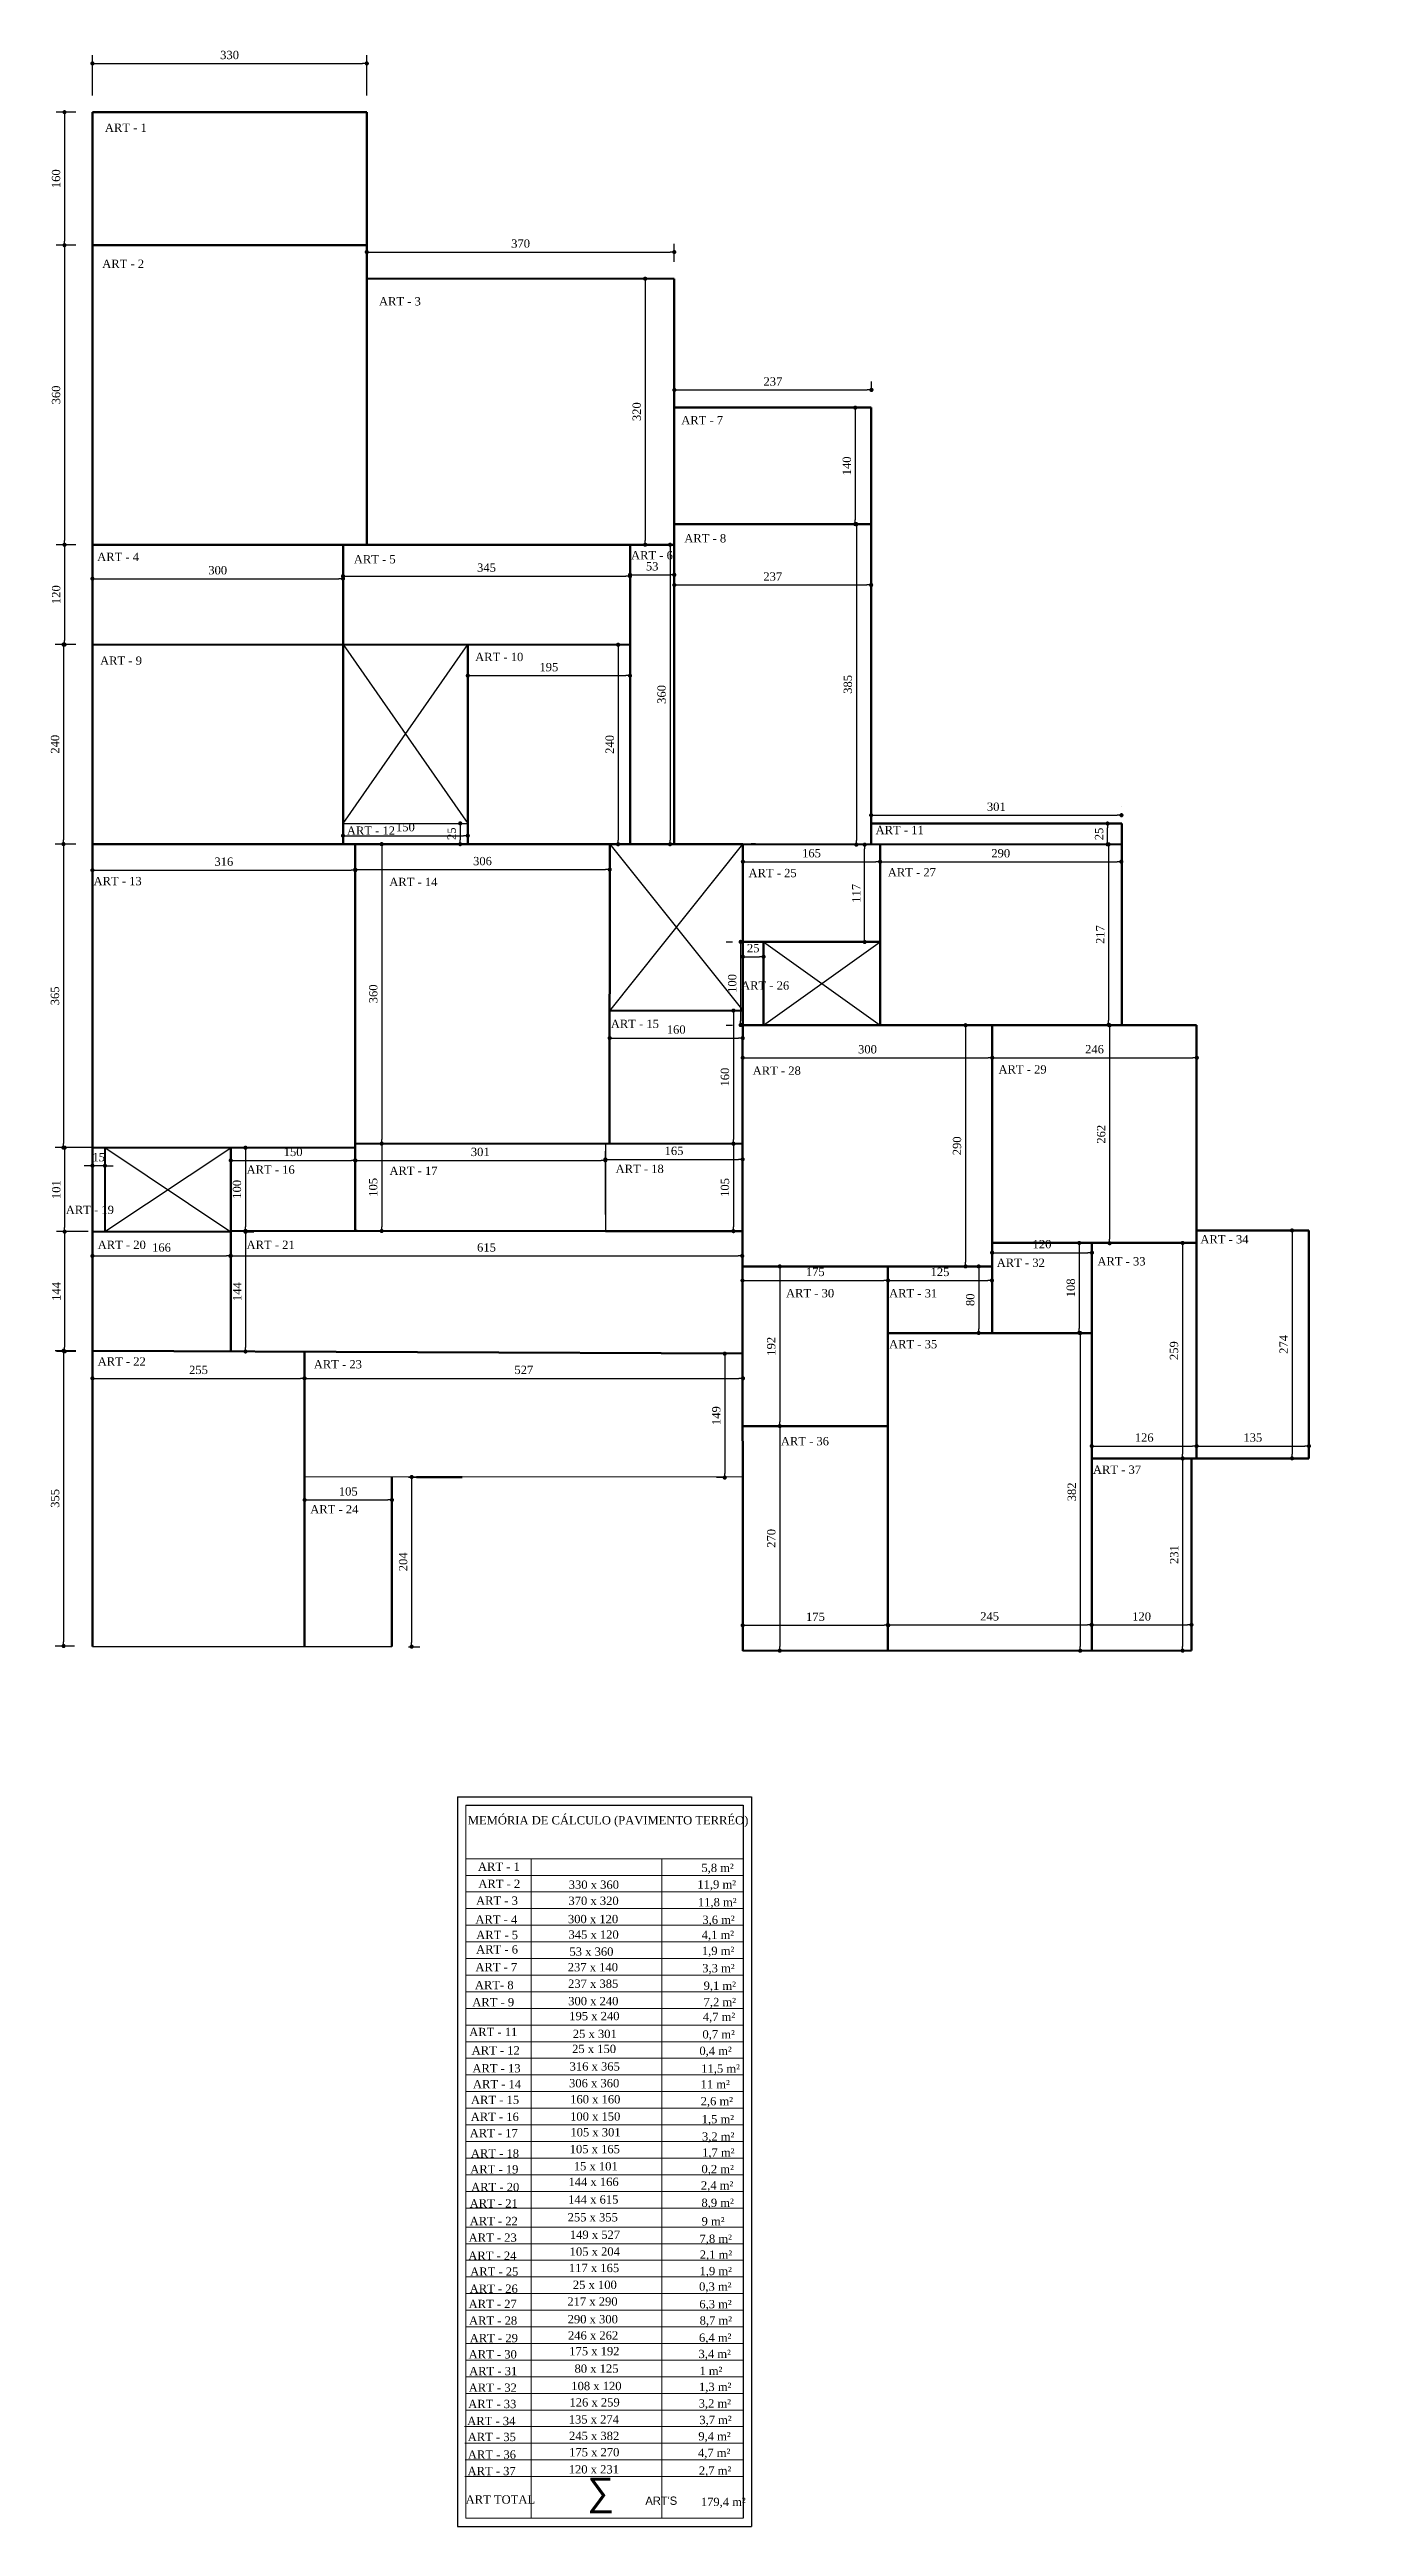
# Model space of a CAD drawing. Header units: centimetres. Extents: x -48696 to 156237, y -5617 to 29024.
# Drawn here: x 89190 to 90788, y 6313 to 9291 of the extents above; entities that cross this region are included whole.
import ezdxf

# ---------------------------------------------------------------- set-up
doc = ezdxf.new("R2010")
doc.units = ezdxf.units.CM
for name, color, linetype, lineweight in [('COTAS', 7, 'Continuous', 0), ('Parede Baixa', 5, 'Continuous', 50), ('Parede Corte', 4, 'Continuous', 40), ('Pilares Sub-solo', 7, 'Continuous', 70)]:
    doc.layers.add(name, color=color, linetype=linetype, lineweight=lineweight)
doc.layers.add('Piso', color=55, linetype='Continuous')
doc.layers.add('PN010', color=1, linetype='Continuous')
doc.styles.add('Valéria', font='romantic.ttf', dxfattribs={"height": 10})
doc.dimstyles.new('Cota - 50', dxfattribs={"dimtxt": 10, "dimasz": 5, "dimexe": 10, "dimexo": 20, "dimgap": 5, "dimtad": 1, "dimtxsty": 'Valéria', "dimblk": 'DOT', "dimcen": 0, "dimclrd": 12, "dimclre": 12, "dimclrt": 2, "dimazin": 2, "dimtfac": 1, "dimtix": 1, "dimtmove": 0, "dimatfit": 3, "dimldrblk": 'DOT', "dimfxl": 1, "dimarcsym": 0})

msp = doc.modelspace()

# ---------------------------------------------------------------- texts
at = {"layer": 'COTAS', "color": 1, "char_height": 10, "attachment_point": 1, "style": 'Valéria'}
for s, width, heights, insert in [('ART - 2', 239.4739883, [58.3481], (89705.31102, 7090.86035)), ('ART - 3', 238.0037954, [42.20175], (89702.54497, 7070.66989)), ('ART - 4', 240.4340268, [34.85759], (89701.73264, 7047.96074)), ('ART - 5', 242.0190865, [28.24017], (89702.72049, 7029.37208)), ('ART - 6', 242.2457938, [45.88558], (89702.6291, 7012.05034)), ('ART- 8', 240.3724956, [28.94852], (89701.1486, 6969.12236)), ('ART - 7', 237.3095516, [40], (89701.74797, 6990.76889)), ('ART - 9', 232.2550382, [59.77209], (89698.02225, 6948.55214)), ('ART - 11', 226.0898105, [36.41709], (89694.27442, 6912.74767)), ('ART - 12', 244.4077088, [60.73726], (89697.2745, 6890.6481)), ('ART - 13', 231.1531501, [43.13121], (89698.16837, 6869.12808)), ('ART - 14', 233.5097458, [39.3319], (89698.84398, 6850.01436)), ('ART - 15', 237.4800765, [37.14107], (89696.44219, 6831.16091)), ('ART - 17', 249.1983187, [42.2512], (89694.94188, 6791.16943)), ('ART - 16', 235.4772322, [34.84113], (89696.15334, 6810.78754)), ('ART - 18', 235.5862988, [98.93716], (89696.32479, 6766.71037)), ('ART - 19', 246.0423213, [55.96109], (89695.55503, 6747.5732)), ('ART - 21', 239.8760848, [49.0222], (89694.8834, 6706.63672)), ('ART - 20', 241.1562623, [49.01348], (89696.63054, 6726.27024)), ('ART - 22', 233.9608908, [41.30178], (89694.90793, 6685.44055)), ('ART - 24', 232.8263457, [39.97868], (89693.21583, 6643.73248)), ('ART - 23', 242.4798142, [0], (89693.63477, 6665.4622)), ('ART - 25', 241.1562623, [49.01348], (89695.50439, 6624.62235)), ('ART - 27', 232.8263457, [39.97868], (89693.64199, 6585.73159)), ('ART - 26', 233.9608908, [41.30178], (89694.8869, 6604.08692)), ('ART - 28', 232.8263457, [39.97868], (89694.10753, 6565.72464)), ('ART - 30', 232.8263457, [39.97868], (89693.67039, 6525.19292)), ('ART - 29', 232.8263457, [39.97868], (89694.98175, 6544.68317)), ('ART - 31', 239.8760848, [49.0222], (89694.2321, 6505.0064)), ('ART - 33', 242.4798142, [0], (89693.11955, 6465.48247)), ('ART - 32', 233.9608908, [41.30178], (89693.71667, 6485.06094)), ('ART - 34', 232.8263457, [39.97868], (89691.95695, 6444.99262)), ('ART - 35', 241.1562623, [49.01348], (89692.56067, 6425.83847)), ('ART - 36', 230.6889523, [45.11531], (89692.69241, 6404.65744)), ('ART - 37', 232.8263457, [39.97868], (89692.33981, 6384.81571)), ('ART TOTAL', 398.4871833, [55.33339], (89690.0619, 6350.62404))]:
    msp.add_mtext_dynamic_manual_height_columns(s, width=width, gutter_width=50, heights=heights, dxfattribs=dict(at, insert=insert))
at = {"layer": 'Pilares Sub-solo', "color": 7, "char_height": 10, "attachment_point": 1, "style": 'Valéria'}
for s, width, heights, insert in [('{\\C1;ART - 1}', 228.393323, [9.00998], (89256.25666, 9202.28025)), ('{\\C1;ART - 2}', 228.393323, [9.00998], (89253.03954, 9038.695)), ('{\\C1;ART - 3}', 228.393323, [9.00998], (89585.84251, 8993.62244)), ('{\\C1;ART - 7}', 228.393323, [9.00998], (89949.26774, 8850.64881)), ('{\\C1;ART - 8}', 228.393323, [9.00998], (89952.93335, 8708.65491)), ('{\\C1;ART - 4}', 228.393323, [9.00998], (89246.98378, 8686.31394)), ('{\\C1;ART - 5}', 228.393323, [9.00998], (89555.57029, 8683.46805)), ('{\\C1;ART - 6}', 228.393323, [9.00998], (89888.8867, 8688.30009)), ('{\\C1;ART - 9}', 228.393323, [9.00998], (89250.46891, 8561.53466)), ('{\\C1;ART - 10}', 228.393323, [9.00998], (89701.47835, 8565.97066)), ('{\\C1;ART - 12}', 228.393323, [9.00998], (89547.17736, 8357.16433)), ('{\\C1;ART - 11}', 228.393323, [9.00998], (90182.92526, 8357.85321)), ('{\\C1;ART - 13}', 228.393323, [9.00998], (89242.61291, 8296.50877)), ('{\\C1;ART - 14}', 228.393323, [9.00998], (89598.22011, 8295.50833)), ('{\\C1;ART - 25}', 228.393323, [9.00998], (90030.15576, 8306.20131)), ('{\\C1;ART - 27}', 228.393323, [9.00998], (90197.62224, 8307.05269)), ('{\\C1;ART - 26}', 228.393323, [9.00998], (90021.19543, 8170.96186)), ('{\\C1;ART - 15}', 228.393323, [9.00998], (89864.55664, 8124.83546)), ('{\\C1;ART - 28}', 228.393323, [9.00998], (90035.17861, 8068.55396)), ('{\\C1;ART - 29}', 228.393323, [9.00998], (90330.71668, 8070.09878)), ('{\\C1;ART - 16}', 228.393323, [9.00998], (89426.61277, 7949.5408)), ('{\\C1;ART - 17}', 228.393323, [9.00998], (89598.39866, 7948.23934)), ('{\\C1;ART - 18}', 228.393323, [9.00998], (89870.33409, 7950.49959)), ('{\\C1;ART - 19}', 228.393323, [9.00998], (89209.24069, 7901.20646)), ('{\\C1;ART - 34}', 228.393323, [9.00998], (90573.43386, 7865.84962)), ('{\\C1;ART - 20}', 228.393323, [9.00998], (89247.61291, 7859.16061)), ('{\\C1;ART - 21}', 228.393323, [9.00998], (89426.61277, 7859.16061)), ('{\\C1;ART - 32}', 228.393323, [9.00998], (90328.58832, 7837.6032)), ('{\\C1;ART - 33}', 228.393323, [9.00998], (90449.6296, 7839.3679)), ('{\\C1;ART - 30}', 228.393323, [9.00998], (90075.23986, 7801.0209)), ('{\\C1;ART - 31}', 228.393323, [9.00998], (90199.18284, 7800.94861)), ('{\\C1;ART - 22}', 228.393323, [9.00998], (89247.59529, 7718.92428)), ('{\\C1;ART - 23}', 228.393323, [9.00998], (89507.42979, 7715.57368)), ('{\\C1;ART - 35}', 228.393323, [9.00998], (90199.14712, 7739.71382)), ('{\\C1;ART - 36}', 228.393323, [9.00998], (90069.02486, 7623.07227)), ('{\\C1;ART - 37}', 228.393323, [9.00998], (90444.27326, 7588.80378)), ('{\\C1;ART - 24}', 228.393323, [9.00998], (89503.176, 7541.18589)), ('\\pxi1.1899;{\\C1;MEMÓRIA DE CÁLCULO (PAVIMENTO TERRÉO)}', 348.2490137, [27.48633], (89680.77339, 7167.30842)), ('{\\C1;ART - 1}', 228.393323, [9.00998], (89704.84487, 7111.46345)), ('{\\C1;330 x 360}', 862.6966509, [9.00998], (89813.99084, 7089.85856)), ('{\\C1;11,9 m²}', 228.393323, [9.00998], (89968.65571, 7090.20379)), ('{\\C1;5,8 m²}', 228.393323, [9.00998], (89973.49612, 7110.08283)), ('{\\C1;370 x 320}', 862.6966509, [9.00998], (89813.63992, 7070.48878)), ('{\\C1;11,8 m²}', 228.393323, [9.00998], (89969.31452, 7068.81296)), ('{\\C1;300 x 120}', 862.6966509, [9.00998], (89813.01209, 7048.50466)), ('{\\C1;345 x 120}', 862.6966509, [9.00998], (89813.71322, 7029.86308)), ('{\\C1;4,1 m²}', 228.393323, [9.00998], (89973.85429, 7029.52058)), ('{\\C1;3,6 m²}', 228.393323, [9.00998], (89974.63303, 7047.64299)), ('{\\C1;53 x 360}', 862.6966509, [9.00998], (89814.88463, 7009.37333)), ('{\\C1;1,9 m²}', 228.393323, [9.00998], (89974.06386, 7010.28722)), ('{\\C1;237 x 140}', 862.6966509, [9.00998], (89812.80689, 6990.64356)), ('{\\C1;237 x 385}', 862.6966509, [9.00998], (89813.16675, 6970.79633)), ('{\\C1;3,3 m²}', 228.393323, [9.00998], (89974.50416, 6989.49143)), ('{\\C1;300 x 240 }', 862.6966509, [9.00998], (89813.34321, 6949.85872)), ('{\\C1;9,1 m²}', 228.393323, [9.00998], (89976.13979, 6968.38243)), ('{\\C1;7,2 m²}', 228.393323, [9.00998], (89976.16734, 6948.74311)), ('{\\C1;195 x 240 }', 862.6966509, [0], (89814.60981, 6931.88761)), ('{\\C1;25 x 301}', 862.6966509, [0], (89818.86509, 6910.44666)), ('{\\C1;0,7 m²}', 228.393323, [9.00998], (89974.75323, 6909.93913)), ('{\\C1;4,7 m²}', 228.393323, [9.00998], (89975.18833, 6930.94678)), ('{\\C1;25 x 150}', 862.6966509, [0], (89818.06473, 6892.39139)), ('{\\C1;0,4 m²}', 228.393323, [9.00998], (89971.10149, 6890.04833)), ('{\\C1;306 x 360}', 862.6966509, [0], (89814.37814, 6851.20686)), ('{\\C1;316 x 365}', 862.6966509, [0], (89815.00374, 6871.35861)), ('{\\C1;11 m²}', 228.393323, [9.00998], (89972.50529, 6849.88447)), ('{\\C1;11,5 m²}', 228.393323, [9.00998], (89973.30257, 6868.76015)), ('{\\C1;160 x 160}', 862.6966509, [0], (89815.70027, 6831.83554)), ('{\\C1;2,6 m²}', 228.393323, [9.00998], (89972.61681, 6829.53712)), ('{\\C1;100 x 150}', 862.6966509, [0], (89815.64387, 6811.2089)), ('{\\C1;105 x 301}', 862.6966509, [0], (89815.97619, 6792.17278)), ('{\\C1;1,5 m²}', 228.393323, [9.00998], (89973.83771, 6807.95563)), ('{\\C1;105 x 165}', 862.6966509, [0], (89815.13392, 6771.89701)), ('{\\C1;3,2 m²}', 228.393323, [9.00998], (89974.15834, 6787.04161)), ('{\\C1;1,7 m²}', 228.393323, [9.00998], (89974.36208, 6767.80911)), ('{\\C1;144 x 166}', 862.6966509, [0], (89813.63075, 6732.53707)), ('{\\C1;15 x 101}', 862.6966509, [0], (89820.06232, 6751.33113)), ('{\\C1;0,2 m²}', 228.393323, [9.00998], (89973.59653, 6747.90826)), ('{\\C1;144 x 615}', 862.6966509, [0], (89813.31754, 6711.42312)), ('{\\C1;2,4 m²}', 228.393323, [9.00998], (89972.90949, 6728.31174)), ('{\\C1;8,9 m²}', 228.393323, [9.00998], (89973.54978, 6707.39328)), ('{\\C1;255 x 355}', 862.6966509, [0], (89812.6669, 6689.94022)), ('{\\C1;9 m²}', 228.393323, [9.00998], (89973.6914, 6685.12552)), ('{\\C1;105 x 204}', 862.6966509, [0], (89815.07695, 6648.71486)), ('{\\C1;149 x 527}', 862.6966509, [0], (89815.31782, 6668.98365)), ('{\\C1;2,1 m²}', 228.393323, [9.00998], (89971.52495, 6645.0346)), ('{\\C1;7,8 m²}', 228.393323, [9.00998], (89971.27793, 6664.14158)), ('{\\C1;117 x 165}', 862.6966509, [31.69561], (89814.20621, 6629.01788)), ('{\\C1;1,9 m²}', 228.393323, [9.00998], (89971.2661, 6625.27741)), ('{\\C1;217 x 290}', 862.6966509, [0], (89812.32856, 6588.67275)), ('{\\C1;25 x 100}', 862.6966509, [0], (89818.9309, 6608.74581)), ('{\\C1;0,3 m²}', 228.393323, [9.00998], (89970.75408, 6606.66757)), ('{\\C1;6,3 m²}', 228.393323, [9.00998], (89971.00436, 6585.54251)), ('{\\C1;290 x 300}', 862.6966509, [0], (89812.6856, 6567.40786)), ('{\\C1;8,7 m²}', 228.393323, [9.00998], (89971.38784, 6565.90624)), ('{\\C1;246 x 262}', 862.6966509, [0], (89813.06211, 6547.89629)), ('{\\C1;175 x 192}', 862.6966509, [0], (89814.62894, 6528.96761)), ('{\\C1;3,4 m²}', 228.393323, [9.00998], (89970.01892, 6525.62953)), ('{\\C1;6,4 m²}', 228.393323, [9.00998], (89970.62552, 6545.17969)), ('{\\C1;80 x 125}', 862.6966509, [0], (89820.9651, 6508.01182)), ('{\\C1;1 m²}', 228.393323, [9.00998], (89971.11222, 6505.16527)), ('{\\C1;126 x 259}', 862.6966509, [0], (89814.87102, 6467.40938)), ('{\\C1;108 x 120}', 862.6966509, [0], (89817.08633, 6487.08027)), ('{\\C1;3,2 m²}', 228.393323, [9.00998], (89970.20316, 6466.20886)), ('{\\C1;1,3 m²}', 228.393323, [9.00998], (89970.61636, 6486.02793)), ('{\\C1;135 x 274}', 862.6966509, [0], (89813.98141, 6446.94507)), ('{\\C1;3,7 m²}', 228.393323, [9.00998], (89970.98952, 6446.25286)), ('{\\C1;245 x 382}', 862.6966509, [31.69561], (89814.30275, 6427.09943)), ('{\\C1;175 x 270}', 862.6966509, [0], (89814.50542, 6407.44331)), ('{\\C1;4,7 m²}', 228.393323, [9.00998], (89969.35191, 6406.69867)), ('{\\C1;9,4 m²}', 228.393323, [9.00998], (89969.78496, 6426.68409)), ('{\\C1;120 x 231}', 862.6966509, [0], (89813.9759, 6386.88239)), ('{\\C1;2,7 m²}', 228.393323, [9.00998], (89970.45987, 6385.37455)), ("\\pxi-3,l4,t4;{\\fArial|b0|i0|c0|p34;\\H3.25x;\\C256;∑^I\\fMS Shell Dlg 2|b0|i0|c0|p0;\\H0.30769x;ART'S}", 862.6966509, [0], (89826.15044, 6371.67471)), ('{\\C1;179,4 m²}', 298.1163287, [35.91277], (89972.76427, 6347.74581))]:
    msp.add_mtext_dynamic_manual_height_columns(s, width=width, gutter_width=50, heights=heights, dxfattribs=dict(at, insert=insert))

# ---------------------------------------------------------------- blocks, each defined once
blk = doc.blocks.new('_Dot')
at = {"color": 0, "linetype": 'ByBlock', "lineweight": -2}
blk.add_line((-0.5, 0), (-1, 0), dxfattribs=at)
at = {"color": 0, "linetype": 'ByBlock', "const_width": 0.5}
blk.add_lwpolyline([(-0.25, 0, 1), (0.25, 0, 1)], format="xyb", close=True, dxfattribs=at)
blk = doc.blocks.new('*D1536')
at = {"color": 12, "lineweight": -2, "transparency": 16777216}
for p, q in [((89241.3, 9236), (89241.3, 9284.6)), ((89246.3, 9274.6), (89566.2, 9274.6)), ((89571.2, 9236), (89571.2, 9284.6))]:
    blk.add_line(p, q, dxfattribs=at)
at = {"layer": 'Defpoints', "color": 0, "transparency": 16777216}
for p in [(89571.2, 9274.6), (89241.3, 9216), (89571.2, 9216)]:
    blk.add_point(p, dxfattribs=at)
at = {"color": 12, "lineweight": -2, "transparency": 16777216, "xscale": 5, "yscale": 5, "zscale": 5, "rotation": 180}
blk.add_blockref('_Dot', (89241.3, 9274.6), dxfattribs=at)
at = {"color": 12, "lineweight": -2, "transparency": 16777216, "xscale": 5, "yscale": 5, "zscale": 5}
blk.add_blockref('_Dot', (89571.2, 9274.6), dxfattribs=at)
at = {"color": 2, "transparency": 16777216, "insert": (89406.2, 9284.7), "char_height": 10, "attachment_point": 5, "style": 'Valéria'}
blk.add_mtext('330', dxfattribs=at)
blk = doc.blocks.new('*D1537')
at = {"color": 12, "lineweight": -2, "transparency": 16777216}
for p, q in [((89221.3, 9216), (89197.7, 9216)), ((89207.7, 9211), (89207.7, 9061)), ((89221.3, 9056), (89197.7, 9056))]:
    blk.add_line(p, q, dxfattribs=at)
at = {"layer": 'Defpoints', "color": 0, "transparency": 16777216}
for p in [(89241.3, 9216), (89207.7, 9056), (89241.3, 9056)]:
    blk.add_point(p, dxfattribs=at)
at = {"color": 12, "lineweight": -2, "transparency": 16777216, "xscale": 5, "yscale": 5, "zscale": 5}
for p, rotation in [((89207.7, 9216), 90), ((89207.7, 9056), 270)]:
    blk.add_blockref('_Dot', p, dxfattribs=dict(at, rotation=rotation))
at = {"color": 2, "transparency": 16777216, "insert": (89197.6, 9136), "char_height": 10, "attachment_point": 5, "rotation": 90, "style": 'Valéria'}
blk.add_mtext('160', dxfattribs=at)
blk = doc.blocks.new('*D1538')
at = {"color": 12, "lineweight": -2, "transparency": 16777216}
for p, q in [((89221.3, 9056), (89197.7, 9056)), ((89207.7, 9051), (89207.7, 8700.9)), ((89221.3, 8695.9), (89197.7, 8695.9))]:
    blk.add_line(p, q, dxfattribs=at)
at = {"layer": 'Defpoints', "color": 0, "transparency": 16777216}
for p in [(89241.3, 9056), (89207.7, 8695.9), (89241.3, 8695.9)]:
    blk.add_point(p, dxfattribs=at)
at = {"color": 12, "lineweight": -2, "transparency": 16777216, "xscale": 5, "yscale": 5, "zscale": 5}
for p, rotation in [((89207.7, 9056), 90), ((89207.7, 8695.9), 270)]:
    blk.add_blockref('_Dot', p, dxfattribs=dict(at, rotation=rotation))
at = {"color": 2, "transparency": 16777216, "insert": (89197.6, 8876), "char_height": 10, "attachment_point": 5, "rotation": 90, "style": 'Valéria'}
blk.add_mtext('360', dxfattribs=at)
blk = doc.blocks.new('*D1539')
at = {"color": 12, "lineweight": -2, "transparency": 16777216}
for p, q in [((89221.3, 8695.9), (89197.8, 8695.9)), ((89207.8, 8690.9), (89207.8, 8580.9)), ((89221.3, 8575.9), (89197.8, 8575.9))]:
    blk.add_line(p, q, dxfattribs=at)
at = {"layer": 'Defpoints', "color": 0, "transparency": 16777216}
for p in [(89241.3, 8695.9), (89207.8, 8575.9), (89241.3, 8575.9)]:
    blk.add_point(p, dxfattribs=at)
at = {"color": 12, "lineweight": -2, "transparency": 16777216, "xscale": 5, "yscale": 5, "zscale": 5}
for p, rotation in [((89207.8, 8695.9), 90), ((89207.8, 8575.9), 270)]:
    blk.add_blockref('_Dot', p, dxfattribs=dict(at, rotation=rotation))
at = {"color": 2, "transparency": 16777216, "insert": (89197.7, 8635.9), "char_height": 10, "attachment_point": 5, "rotation": 90, "style": 'Valéria'}
blk.add_mtext('120', dxfattribs=at)
blk = doc.blocks.new('*D1540')
at = {"color": 12, "lineweight": -2, "transparency": 16777216}
for p, q in [((89571.2, 9035.9), (89571.2, 9057.8)), ((89940.9, 9035.9), (89940.9, 9057.8)), ((89576.2, 9047.8), (89935.9, 9047.8))]:
    blk.add_line(p, q, dxfattribs=at)
at = {"layer": 'Defpoints', "color": 0, "transparency": 16777216}
for p in [(89940.9, 9047.8), (89571.2, 9015.9), (89940.9, 9015.9)]:
    blk.add_point(p, dxfattribs=at)
at = {"color": 12, "lineweight": -2, "transparency": 16777216, "xscale": 5, "yscale": 5, "zscale": 5, "rotation": 180}
blk.add_blockref('_Dot', (89571.2, 9047.8), dxfattribs=at)
at = {"color": 12, "lineweight": -2, "transparency": 16777216, "xscale": 5, "yscale": 5, "zscale": 5}
blk.add_blockref('_Dot', (89940.9, 9047.8), dxfattribs=at)
at = {"color": 2, "transparency": 16777216, "insert": (89756.1, 9057.9), "char_height": 10, "attachment_point": 5, "style": 'Valéria'}
blk.add_mtext('370', dxfattribs=at)
blk = doc.blocks.new('*D1541')
at = {"color": 12, "lineweight": -2, "transparency": 16777216}
for p, q in [((89920.9, 9015.8), (89895.9, 9015.8)), ((89905.9, 9010.8), (89905.9, 8700.9)), ((89920.9, 8695.9), (89895.9, 8695.9))]:
    blk.add_line(p, q, dxfattribs=at)
at = {"layer": 'Defpoints', "color": 0, "transparency": 16777216}
for p in [(89940.9, 9015.8), (89905.9, 8695.9), (89940.9, 8695.9)]:
    blk.add_point(p, dxfattribs=at)
at = {"color": 12, "lineweight": -2, "transparency": 16777216, "xscale": 5, "yscale": 5, "zscale": 5}
for p, rotation in [((89905.9, 9015.8), 90), ((89905.9, 8695.9), 270)]:
    blk.add_blockref('_Dot', p, dxfattribs=dict(at, rotation=rotation))
at = {"color": 2, "transparency": 16777216, "insert": (89895.8, 8855.9), "char_height": 10, "attachment_point": 5, "rotation": 90, "style": 'Valéria'}
blk.add_mtext('320', dxfattribs=at)
blk = doc.blocks.new('*D1542')
at = {"color": 12, "lineweight": -2, "transparency": 16777216}
for p, q in [((89241.3, 8675.9), (89241.3, 8645.1)), ((89542.6, 8675.9), (89542.6, 8645.1)), ((89246.3, 8655.1), (89537.6, 8655.1))]:
    blk.add_line(p, q, dxfattribs=at)
at = {"layer": 'Defpoints', "color": 0, "transparency": 16777216}
for p in [(89241.3, 8695.9), (89542.6, 8695.9), (89542.6, 8655.1)]:
    blk.add_point(p, dxfattribs=at)
at = {"color": 12, "lineweight": -2, "transparency": 16777216, "xscale": 5, "yscale": 5, "zscale": 5, "rotation": 180}
blk.add_blockref('_Dot', (89241.3, 8655.1), dxfattribs=at)
at = {"color": 12, "lineweight": -2, "transparency": 16777216, "xscale": 5, "yscale": 5, "zscale": 5}
blk.add_blockref('_Dot', (89542.6, 8655.1), dxfattribs=at)
at = {"color": 2, "transparency": 16777216, "insert": (89391.9, 8665.2), "char_height": 10, "attachment_point": 5, "style": 'Valéria'}
blk.add_mtext('300', dxfattribs=at)
blk = doc.blocks.new('*D1543')
at = {"color": 12, "lineweight": -2, "transparency": 16777216}
for p, q in [((89542.6, 8675.9), (89542.6, 8648.1)), ((89887.7, 8675.9), (89887.7, 8648.1)), ((89547.6, 8658.1), (89882.7, 8658.1))]:
    blk.add_line(p, q, dxfattribs=at)
at = {"layer": 'Defpoints', "color": 0, "transparency": 16777216}
for p in [(89542.6, 8695.9), (89887.7, 8695.9), (89887.7, 8658.1)]:
    blk.add_point(p, dxfattribs=at)
at = {"color": 12, "lineweight": -2, "transparency": 16777216, "xscale": 5, "yscale": 5, "zscale": 5, "rotation": 180}
blk.add_blockref('_Dot', (89542.6, 8658.1), dxfattribs=at)
at = {"color": 12, "lineweight": -2, "transparency": 16777216, "xscale": 5, "yscale": 5, "zscale": 5}
blk.add_blockref('_Dot', (89887.7, 8658.1), dxfattribs=at)
at = {"color": 2, "transparency": 16777216, "insert": (89715.1, 8668.3), "char_height": 10, "attachment_point": 5, "style": 'Valéria'}
blk.add_mtext('345', dxfattribs=at)
blk = doc.blocks.new('*D1544')
at = {"color": 12, "lineweight": -2, "transparency": 16777216}
for p, q in [((89887.7, 8675.9), (89887.7, 8649.7)), ((89940.9, 8675.9), (89940.9, 8649.7)), ((89892.7, 8659.7), (89935.9, 8659.7))]:
    blk.add_line(p, q, dxfattribs=at)
at = {"layer": 'Defpoints', "color": 0, "transparency": 16777216}
for p in [(89887.7, 8695.9), (89940.9, 8695.9), (89940.9, 8659.7)]:
    blk.add_point(p, dxfattribs=at)
at = {"color": 12, "lineweight": -2, "transparency": 16777216, "xscale": 5, "yscale": 5, "zscale": 5, "rotation": 180}
blk.add_blockref('_Dot', (89887.7, 8659.7), dxfattribs=at)
at = {"color": 12, "lineweight": -2, "transparency": 16777216, "xscale": 5, "yscale": 5, "zscale": 5}
blk.add_blockref('_Dot', (89940.9, 8659.7), dxfattribs=at)
at = {"color": 2, "transparency": 16777216, "insert": (89914.3, 8669.9), "char_height": 10, "attachment_point": 5, "style": 'Valéria'}
blk.add_mtext('53', dxfattribs=at)
blk = doc.blocks.new('*D1545')
at = {"color": 12, "lineweight": -2, "transparency": 16777216}
for p, q in [((90177.6, 8700.7), (90177.6, 8637.5)), ((89940.9, 8663.7), (89940.9, 8637.5)), ((89945.9, 8647.5), (90172.6, 8647.5))]:
    blk.add_line(p, q, dxfattribs=at)
at = {"layer": 'Defpoints', "color": 0, "transparency": 16777216}
for p in [(90177.6, 8720.7), (89940.9, 8683.7), (90177.6, 8647.5)]:
    blk.add_point(p, dxfattribs=at)
at = {"color": 12, "lineweight": -2, "transparency": 16777216, "xscale": 5, "yscale": 5, "zscale": 5, "rotation": 180}
blk.add_blockref('_Dot', (89940.9, 8647.5), dxfattribs=at)
at = {"color": 12, "lineweight": -2, "transparency": 16777216, "xscale": 5, "yscale": 5, "zscale": 5}
blk.add_blockref('_Dot', (90177.6, 8647.5), dxfattribs=at)
at = {"color": 2, "transparency": 16777216, "insert": (90059.3, 8657.6), "char_height": 10, "attachment_point": 5, "style": 'Valéria'}
blk.add_mtext('237', dxfattribs=at)
blk = doc.blocks.new('*D1546')
at = {"color": 12, "lineweight": -2, "transparency": 16777216}
for p, q in [((89692.6, 8555.8), (89692.6, 8528.5)), ((89887.7, 8555.7), (89887.7, 8528.5)), ((89697.6, 8538.5), (89882.7, 8538.5))]:
    blk.add_line(p, q, dxfattribs=at)
at = {"layer": 'Defpoints', "color": 0, "transparency": 16777216}
for p in [(89692.6, 8575.8), (89887.7, 8575.7), (89887.7, 8538.5)]:
    blk.add_point(p, dxfattribs=at)
at = {"color": 12, "lineweight": -2, "transparency": 16777216, "xscale": 5, "yscale": 5, "zscale": 5, "rotation": 180}
blk.add_blockref('_Dot', (89692.6, 8538.5), dxfattribs=at)
at = {"color": 12, "lineweight": -2, "transparency": 16777216, "xscale": 5, "yscale": 5, "zscale": 5}
blk.add_blockref('_Dot', (89887.7, 8538.5), dxfattribs=at)
at = {"color": 2, "transparency": 16777216, "insert": (89790.1, 8548.7), "char_height": 10, "attachment_point": 5, "style": 'Valéria'}
blk.add_mtext('195', dxfattribs=at)
blk = doc.blocks.new('*D1548')
at = {"color": 12, "lineweight": -2, "transparency": 16777216}
for p, q in [((89941, 8880.8), (89941, 8892)), ((89946, 8882), (90173, 8882)), ((90178, 8880.7), (90178, 8892))]:
    blk.add_line(p, q, dxfattribs=at)
at = {"layer": 'Defpoints', "color": 0, "transparency": 16777216}
for p in [(90178, 8882), (89941, 8860.8), (90178, 8860.7)]:
    blk.add_point(p, dxfattribs=at)
at = {"color": 12, "lineweight": -2, "transparency": 16777216, "xscale": 5, "yscale": 5, "zscale": 5, "rotation": 180}
blk.add_blockref('_Dot', (89941, 8882), dxfattribs=at)
at = {"color": 12, "lineweight": -2, "transparency": 16777216, "xscale": 5, "yscale": 5, "zscale": 5}
blk.add_blockref('_Dot', (90178, 8882), dxfattribs=at)
at = {"color": 2, "transparency": 16777216, "insert": (90059.5, 8892.1), "char_height": 10, "attachment_point": 5, "style": 'Valéria'}
blk.add_mtext('237', dxfattribs=at)
blk = doc.blocks.new('*D1586')
at = {"color": 12, "lineweight": -2, "transparency": 16777216}
for p, q in [((89241.3, 7971), (89197.9, 7971)), ((89207.9, 7966), (89207.9, 7875)), ((89236.3, 7870), (89197.9, 7870))]:
    blk.add_line(p, q, dxfattribs=at)
at = {"layer": 'Defpoints', "color": 0, "transparency": 16777216}
for p in [(89261.3, 7971), (89207.9, 7870), (89256.3, 7870)]:
    blk.add_point(p, dxfattribs=at)
at = {"color": 12, "lineweight": -2, "transparency": 16777216, "xscale": 5, "yscale": 5, "zscale": 5}
for p, rotation in [((89207.9, 7971), 90), ((89207.9, 7870), 270)]:
    blk.add_blockref('_Dot', p, dxfattribs=dict(at, rotation=rotation))
at = {"color": 2, "transparency": 16777216, "insert": (89197.8, 7920.5), "char_height": 10, "attachment_point": 5, "rotation": 90, "style": 'Valéria'}
blk.add_mtext('101', dxfattribs=at)
blk = doc.blocks.new('*D1549')
at = {"color": 12, "lineweight": -2, "transparency": 16777216}
for p, q in [((89577.1, 7975.8), (89599.1, 7975.8)), ((89589.1, 7970.8), (89589.1, 7875.8)), ((89577.1, 7870.8), (89599.1, 7870.8))]:
    blk.add_line(p, q, dxfattribs=at)
at = {"layer": 'Defpoints', "color": 0, "transparency": 16777216}
for p in [(89557.1, 7975.8), (89557.1, 7870.8), (89589.1, 7870.8)]:
    blk.add_point(p, dxfattribs=at)
at = {"color": 12, "lineweight": -2, "transparency": 16777216, "xscale": 5, "yscale": 5, "zscale": 5}
for p, rotation in [((89589.1, 7975.8), 90), ((89589.1, 7870.8), 270)]:
    blk.add_blockref('_Dot', p, dxfattribs=dict(at, rotation=rotation))
at = {"color": 2, "transparency": 16777216, "insert": (89578.9, 7923.3), "char_height": 10, "attachment_point": 5, "rotation": 90, "style": 'Valéria'}
blk.add_mtext('105', dxfattribs=at)
blk = doc.blocks.new('*D1550')
at = {"color": 12, "lineweight": -2, "transparency": 16777216}
for p, q in [((89863.2, 8100.9), (89863.2, 8092.7)), ((89868.2, 8102.7), (90018.2, 8102.7)), ((90023.2, 8100.8), (90023.2, 8092.7))]:
    blk.add_line(p, q, dxfattribs=at)
at = {"layer": 'Defpoints', "color": 0, "transparency": 16777216}
for p in [(89863.2, 8120.9), (90023.2, 8120.8), (90023.2, 8102.7)]:
    blk.add_point(p, dxfattribs=at)
at = {"color": 12, "lineweight": -2, "transparency": 16777216, "xscale": 5, "yscale": 5, "zscale": 5, "rotation": 180}
blk.add_blockref('_Dot', (89863.2, 8102.7), dxfattribs=at)
at = {"color": 12, "lineweight": -2, "transparency": 16777216, "xscale": 5, "yscale": 5, "zscale": 5}
blk.add_blockref('_Dot', (90023.2, 8102.7), dxfattribs=at)
at = {"color": 2, "transparency": 16777216, "insert": (89943.2, 8112.9), "char_height": 10, "attachment_point": 5, "style": 'Valéria'}
blk.add_mtext('160', dxfattribs=at)
blk = doc.blocks.new('*D1551')
at = {"color": 12, "lineweight": -2, "transparency": 16777216}
for p, q in [((89858.1, 7890.7), (89858.1, 7966.9)), ((89863.1, 7956.9), (90018.1, 7956.9)), ((90023.1, 7890.5), (90023.1, 7966.9))]:
    blk.add_line(p, q, dxfattribs=at)
at = {"layer": 'Defpoints', "color": 0, "transparency": 16777216}
for p in [(90023.1, 7956.9), (89858.1, 7870.7), (90023.1, 7870.5)]:
    blk.add_point(p, dxfattribs=at)
at = {"color": 12, "lineweight": -2, "transparency": 16777216, "xscale": 5, "yscale": 5, "zscale": 5, "rotation": 180}
blk.add_blockref('_Dot', (89858.1, 7956.9), dxfattribs=at)
at = {"color": 12, "lineweight": -2, "transparency": 16777216, "xscale": 5, "yscale": 5, "zscale": 5}
blk.add_blockref('_Dot', (90023.1, 7956.9), dxfattribs=at)
at = {"color": 2, "transparency": 16777216, "insert": (89940.6, 7967.1), "char_height": 10, "attachment_point": 5, "style": 'Valéria'}
blk.add_mtext('165', dxfattribs=at)
blk = doc.blocks.new('*D1552')
at = {"color": 12, "lineweight": -2, "transparency": 16777216}
for p, q in [((90067.7, 7823.2), (90067.7, 7641.2)), ((90068.1, 7828.2), (90077.7, 7828.2)), ((90068, 7636.2), (90077.7, 7636.2))]:
    blk.add_line(p, q, dxfattribs=at)
at = {"layer": 'Defpoints', "color": 0, "transparency": 16777216}
for p in [(90048.1, 7828.2), (90048, 7636.2), (90067.7, 7636.2)]:
    blk.add_point(p, dxfattribs=at)
at = {"color": 12, "lineweight": -2, "transparency": 16777216, "xscale": 5, "yscale": 5, "zscale": 5}
for p, rotation in [((90067.7, 7828.2), 90), ((90067.7, 7636.2), 270)]:
    blk.add_blockref('_Dot', p, dxfattribs=dict(at, rotation=rotation))
at = {"color": 2, "transparency": 16777216, "insert": (90057.5, 7732.2), "char_height": 10, "attachment_point": 5, "rotation": 90, "style": 'Valéria'}
blk.add_mtext('192', dxfattribs=at)
blk = doc.blocks.new('*D1553')
at = {"color": 12, "lineweight": -2, "transparency": 16777216}
for p, q in [((90168.4, 8335.3), (90159.8, 8335.3)), ((90169.8, 8223.3), (90169.8, 8330.3)), ((90168.3, 8218.3), (90159.8, 8218.3))]:
    blk.add_line(p, q, dxfattribs=at)
at = {"layer": 'Defpoints', "color": 0, "transparency": 16777216}
for p in [(90169.8, 8335.3), (90188.4, 8335.3), (90188.3, 8218.3)]:
    blk.add_point(p, dxfattribs=at)
at = {"color": 12, "lineweight": -2, "transparency": 16777216, "xscale": 5, "yscale": 5, "zscale": 5}
for p, rotation in [((90169.8, 8335.3), 90), ((90169.8, 8218.3), 270)]:
    blk.add_blockref('_Dot', p, dxfattribs=dict(at, rotation=rotation))
at = {"color": 2, "transparency": 16777216, "insert": (90159.7, 8276.8), "char_height": 10, "attachment_point": 5, "rotation": 90, "style": 'Valéria'}
blk.add_mtext('117', dxfattribs=at)
blk = doc.blocks.new('*D1587')
at = {"color": 12, "lineweight": -2, "transparency": 16777216}
for p, q in [((89542.6, 8340.9), (89542.6, 8336.1)), ((89547.6, 8346.1), (89687.6, 8346.1)), ((89692.6, 8340.9), (89692.6, 8336.1))]:
    blk.add_line(p, q, dxfattribs=at)
at = {"layer": 'Defpoints', "color": 0, "transparency": 16777216}
for p in [(89542.6, 8360.9), (89692.6, 8360.9), (89692.6, 8346.1)]:
    blk.add_point(p, dxfattribs=at)
at = {"color": 12, "lineweight": -2, "transparency": 16777216, "xscale": 5, "yscale": 5, "zscale": 5, "rotation": 180}
blk.add_blockref('_Dot', (89542.6, 8346.1), dxfattribs=at)
at = {"color": 12, "lineweight": -2, "transparency": 16777216, "xscale": 5, "yscale": 5, "zscale": 5}
blk.add_blockref('_Dot', (89692.6, 8346.1), dxfattribs=at)
at = {"color": 2, "transparency": 16777216, "insert": (89617.6, 8356.3), "char_height": 10, "attachment_point": 5, "style": 'Valéria'}
blk.add_mtext('150', dxfattribs=at)
blk = doc.blocks.new('*D1588')
at = {"color": 12, "lineweight": -2, "transparency": 16777216}
for p, q in [((89672.6, 8360.9), (89673.5, 8360.9)), ((89683.5, 8355.9), (89683.5, 8340.9)), ((89672.6, 8335.9), (89673.5, 8335.9))]:
    blk.add_line(p, q, dxfattribs=at)
at = {"layer": 'Defpoints', "color": 0, "transparency": 16777216}
for p in [(89692.6, 8360.9), (89683.5, 8335.9), (89692.6, 8335.9)]:
    blk.add_point(p, dxfattribs=at)
at = {"color": 12, "lineweight": -2, "transparency": 16777216, "xscale": 5, "yscale": 5, "zscale": 5}
for p, rotation in [((89683.5, 8360.9), 90), ((89683.5, 8335.9), 270)]:
    blk.add_blockref('_Dot', p, dxfattribs=dict(at, rotation=rotation))
at = {"color": 2, "transparency": 16777216, "insert": (89673.3, 8348.4), "char_height": 10, "attachment_point": 5, "rotation": 90, "style": 'Valéria'}
blk.add_mtext('25', dxfattribs=at)
blk = doc.blocks.new('*D1589')
at = {"color": 12, "lineweight": -2, "transparency": 16777216}
for p, q in [((90177.6, 8380.7), (90177.6, 8380.7)), ((90182.6, 8370.7), (90473.6, 8370.7)), ((90478.6, 8380.7), (90478.6, 8380.7))]:
    blk.add_line(p, q, dxfattribs=at)
at = {"layer": 'Defpoints', "color": 0, "transparency": 16777216}
for p in [(90478.6, 8370.7), (90177.6, 8360.7), (90478.6, 8360.7)]:
    blk.add_point(p, dxfattribs=at)
at = {"color": 12, "lineweight": -2, "transparency": 16777216, "xscale": 5, "yscale": 5, "zscale": 5, "rotation": 180}
blk.add_blockref('_Dot', (90177.6, 8370.7), dxfattribs=at)
at = {"color": 12, "lineweight": -2, "transparency": 16777216, "xscale": 5, "yscale": 5, "zscale": 5}
blk.add_blockref('_Dot', (90478.6, 8370.7), dxfattribs=at)
at = {"color": 2, "transparency": 16777216, "insert": (90328.1, 8380.8), "char_height": 10, "attachment_point": 5, "style": 'Valéria'}
blk.add_mtext('301', dxfattribs=at)
blk = doc.blocks.new('*D1590')
at = {"color": 12, "lineweight": -2, "transparency": 16777216}
for p, q in [((90459, 8360.7), (90451.9, 8360.7)), ((90461.9, 8340.7), (90461.9, 8355.7)), ((90459, 8335.7), (90451.9, 8335.7))]:
    blk.add_line(p, q, dxfattribs=at)
at = {"layer": 'Defpoints', "color": 0, "transparency": 16777216}
for p in [(90461.9, 8360.7), (90479, 8360.7), (90479, 8335.7)]:
    blk.add_point(p, dxfattribs=at)
at = {"color": 12, "lineweight": -2, "transparency": 16777216, "xscale": 5, "yscale": 5, "zscale": 5}
for p, rotation in [((90461.9, 8360.7), 90), ((90461.9, 8335.7), 270)]:
    blk.add_blockref('_Dot', p, dxfattribs=dict(at, rotation=rotation))
at = {"color": 2, "transparency": 16777216, "insert": (90451.7, 8348.2), "char_height": 10, "attachment_point": 5, "rotation": 90, "style": 'Valéria'}
blk.add_mtext('25', dxfattribs=at)
blk = doc.blocks.new('*D1591')
at = {"color": 12, "lineweight": -2, "transparency": 16777216}
for p, q in [((89241.3, 8316), (89241.3, 8294.6)), ((89557.3, 8316), (89557.3, 8294.6)), ((89246.3, 8304.6), (89552.3, 8304.6))]:
    blk.add_line(p, q, dxfattribs=at)
at = {"layer": 'Defpoints', "color": 0, "transparency": 16777216}
for p in [(89241.3, 8336), (89557.3, 8336), (89557.3, 8304.6)]:
    blk.add_point(p, dxfattribs=at)
at = {"color": 12, "lineweight": -2, "transparency": 16777216, "xscale": 5, "yscale": 5, "zscale": 5, "rotation": 180}
blk.add_blockref('_Dot', (89241.3, 8304.6), dxfattribs=at)
at = {"color": 12, "lineweight": -2, "transparency": 16777216, "xscale": 5, "yscale": 5, "zscale": 5}
blk.add_blockref('_Dot', (89557.3, 8304.6), dxfattribs=at)
at = {"color": 2, "transparency": 16777216, "insert": (89399.3, 8314.8), "char_height": 10, "attachment_point": 5, "style": 'Valéria'}
blk.add_mtext('316', dxfattribs=at)
blk = doc.blocks.new('*D1554')
at = {"color": 12, "lineweight": -2, "transparency": 16777216}
for p, q in [((89221.3, 8336), (89196.5, 8336)), ((89206.5, 8331), (89206.5, 7976)), ((89221.3, 7971), (89196.5, 7971))]:
    blk.add_line(p, q, dxfattribs=at)
at = {"layer": 'Defpoints', "color": 0, "transparency": 16777216}
for p in [(89241.3, 8336), (89206.5, 7971), (89241.3, 7971)]:
    blk.add_point(p, dxfattribs=at)
at = {"color": 12, "lineweight": -2, "transparency": 16777216, "xscale": 5, "yscale": 5, "zscale": 5}
for p, rotation in [((89206.5, 8336), 90), ((89206.5, 7971), 270)]:
    blk.add_blockref('_Dot', p, dxfattribs=dict(at, rotation=rotation))
at = {"color": 2, "transparency": 16777216, "insert": (89196.3, 8153.5), "char_height": 10, "attachment_point": 5, "rotation": 90, "style": 'Valéria'}
blk.add_mtext('365', dxfattribs=at)
blk = doc.blocks.new('*D1592')
at = {"color": 12, "lineweight": -2, "transparency": 16777216}
for p, q in [((89412.6, 7955.6), (89552.6, 7955.6)), ((89407.6, 7950.9), (89407.6, 7945.6)), ((89557.6, 7950.9), (89557.6, 7945.6))]:
    blk.add_line(p, q, dxfattribs=at)
at = {"layer": 'Defpoints', "color": 0, "transparency": 16777216}
for p in [(89407.6, 7970.9), (89557.6, 7970.9), (89557.6, 7955.6)]:
    blk.add_point(p, dxfattribs=at)
at = {"color": 12, "lineweight": -2, "transparency": 16777216, "xscale": 5, "yscale": 5, "zscale": 5, "rotation": 180}
blk.add_blockref('_Dot', (89407.6, 7955.6), dxfattribs=at)
at = {"color": 12, "lineweight": -2, "transparency": 16777216, "xscale": 5, "yscale": 5, "zscale": 5}
blk.add_blockref('_Dot', (89557.6, 7955.6), dxfattribs=at)
at = {"color": 2, "transparency": 16777216, "insert": (89482.6, 7965.8), "char_height": 10, "attachment_point": 5, "style": 'Valéria'}
blk.add_mtext('150', dxfattribs=at)
blk = doc.blocks.new('*D1593')
at = {"color": 12, "lineweight": -2, "transparency": 16777216}
for p, q in [((89425.3, 7965.9), (89425.3, 7875.9)), ((89427.6, 7970.9), (89435.3, 7970.9)), ((89427.6, 7870.9), (89435.3, 7870.9))]:
    blk.add_line(p, q, dxfattribs=at)
at = {"layer": 'Defpoints', "color": 0, "transparency": 16777216}
for p in [(89407.6, 7970.9), (89407.6, 7870.9), (89425.3, 7870.9)]:
    blk.add_point(p, dxfattribs=at)
at = {"color": 12, "lineweight": -2, "transparency": 16777216, "xscale": 5, "yscale": 5, "zscale": 5}
for p, rotation in [((89425.3, 7970.9), 90), ((89425.3, 7870.9), 270)]:
    blk.add_blockref('_Dot', p, dxfattribs=dict(at, rotation=rotation))
at = {"color": 2, "transparency": 16777216, "insert": (89415.1, 7920.9), "char_height": 10, "attachment_point": 5, "rotation": 90, "style": 'Valéria'}
blk.add_mtext('100', dxfattribs=at)
blk = doc.blocks.new('*D1555')
at = {"color": 12, "lineweight": -2, "transparency": 16777216}
for p, q in [((89221.3, 7870), (89197.9, 7870)), ((89207.9, 7865), (89207.9, 7731)), ((89221.3, 7726), (89197.9, 7726))]:
    blk.add_line(p, q, dxfattribs=at)
at = {"layer": 'Defpoints', "color": 0, "transparency": 16777216}
for p in [(89241.3, 7870), (89207.9, 7726), (89241.3, 7726)]:
    blk.add_point(p, dxfattribs=at)
at = {"color": 12, "lineweight": -2, "transparency": 16777216, "xscale": 5, "yscale": 5, "zscale": 5}
for p, rotation in [((89207.9, 7870), 90), ((89207.9, 7726), 270)]:
    blk.add_blockref('_Dot', p, dxfattribs=dict(at, rotation=rotation))
at = {"color": 2, "transparency": 16777216, "insert": (89197.9, 7798), "char_height": 10, "attachment_point": 5, "rotation": 90, "style": 'Valéria'}
blk.add_mtext('144', dxfattribs=at)
blk = doc.blocks.new('*D1556')
at = {"color": 12, "lineweight": -2, "transparency": 16777216}
for p, q in [((89241.3, 7850), (89241.3, 7830.8)), ((89246.3, 7840.8), (89402.3, 7840.8)), ((89407.3, 7849.9), (89407.3, 7830.8))]:
    blk.add_line(p, q, dxfattribs=at)
at = {"layer": 'Defpoints', "color": 0, "transparency": 16777216}
for p in [(89241.3, 7870), (89407.3, 7869.9), (89407.3, 7840.8)]:
    blk.add_point(p, dxfattribs=at)
at = {"color": 12, "lineweight": -2, "transparency": 16777216, "xscale": 5, "yscale": 5, "zscale": 5, "rotation": 180}
blk.add_blockref('_Dot', (89241.3, 7840.8), dxfattribs=at)
at = {"color": 12, "lineweight": -2, "transparency": 16777216, "xscale": 5, "yscale": 5, "zscale": 5}
blk.add_blockref('_Dot', (89407.3, 7840.8), dxfattribs=at)
at = {"color": 2, "transparency": 16777216, "insert": (89324.3, 7850.9), "char_height": 10, "attachment_point": 5, "style": 'Valéria'}
blk.add_mtext('166', dxfattribs=at)
blk = doc.blocks.new('*D1594')
at = {"color": 12, "lineweight": -2, "transparency": 16777216}
for p, q in [((89236.3, 7949.3), (89231.3, 7949.3)), ((89241.3, 7951), (89241.3, 7939.3)), ((89256.3, 7949.3), (89241.3, 7949.3)), ((89256.3, 7951), (89256.3, 7939.3)), ((89261.3, 7949.3), (89266.3, 7949.3))]:
    blk.add_line(p, q, dxfattribs=at)
at = {"layer": 'Defpoints', "color": 0, "transparency": 16777216}
for p in [(89241.3, 7971), (89256.3, 7971), (89241.3, 7949.3)]:
    blk.add_point(p, dxfattribs=at)
at = {"color": 12, "lineweight": -2, "transparency": 16777216, "xscale": 5, "yscale": 5, "zscale": 5}
blk.add_blockref('_Dot', (89241.3, 7949.3), dxfattribs=at)
at = {"color": 12, "lineweight": -2, "transparency": 16777216, "xscale": 5, "yscale": 5, "zscale": 5, "rotation": 180}
blk.add_blockref('_Dot', (89256.3, 7949.3), dxfattribs=at)
at = {"color": 2, "transparency": 16777216, "insert": (89248.8, 7959.5), "char_height": 10, "attachment_point": 5, "style": 'Valéria'}
blk.add_mtext('15', dxfattribs=at)
blk = doc.blocks.new('*D1557')
at = {"color": 12, "lineweight": -2, "transparency": 16777216}
for p, q in [((89557.1, 7955.8), (89557.1, 7945.7)), ((89562.1, 7955.7), (89853.1, 7955.7)), ((89858.1, 7955.7), (89858.1, 7945.7))]:
    blk.add_line(p, q, dxfattribs=at)
at = {"layer": 'Defpoints', "color": 0, "transparency": 16777216}
for p in [(89557.1, 7975.8), (89858.1, 7975.7), (89858.1, 7955.7)]:
    blk.add_point(p, dxfattribs=at)
at = {"color": 12, "lineweight": -2, "transparency": 16777216, "xscale": 5, "yscale": 5, "zscale": 5, "rotation": 180}
blk.add_blockref('_Dot', (89557.1, 7955.7), dxfattribs=at)
at = {"color": 12, "lineweight": -2, "transparency": 16777216, "xscale": 5, "yscale": 5, "zscale": 5}
blk.add_blockref('_Dot', (89858.1, 7955.7), dxfattribs=at)
at = {"color": 2, "transparency": 16777216, "insert": (89707.6, 7965.8), "char_height": 10, "attachment_point": 5, "style": 'Valéria'}
blk.add_mtext('301', dxfattribs=at)
blk = doc.blocks.new('*D1558')
at = {"color": 12, "lineweight": -2, "transparency": 16777216}
for p, q in [((89557.3, 8315.9), (89557.3, 8295.3)), ((89863.3, 8316), (89863.3, 8295.3)), ((89562.3, 8305.3), (89858.3, 8305.3))]:
    blk.add_line(p, q, dxfattribs=at)
at = {"layer": 'Defpoints', "color": 0, "transparency": 16777216}
for p in [(89557.3, 8335.9), (89863.3, 8336), (89863.3, 8305.3)]:
    blk.add_point(p, dxfattribs=at)
at = {"color": 12, "lineweight": -2, "transparency": 16777216, "xscale": 5, "yscale": 5, "zscale": 5, "rotation": 180}
blk.add_blockref('_Dot', (89557.3, 8305.3), dxfattribs=at)
at = {"color": 12, "lineweight": -2, "transparency": 16777216, "xscale": 5, "yscale": 5, "zscale": 5}
blk.add_blockref('_Dot', (89863.3, 8305.3), dxfattribs=at)
at = {"color": 2, "transparency": 16777216, "insert": (89710.3, 8315.5), "char_height": 10, "attachment_point": 5, "style": 'Valéria'}
blk.add_mtext('306', dxfattribs=at)
blk = doc.blocks.new('*D1559')
at = {"color": 12, "lineweight": -2, "transparency": 16777216}
for p, q in [((89577.3, 8335.9), (89599.1, 8335.9)), ((89589.1, 8330.9), (89589.1, 7980.9)), ((89577.2, 7975.9), (89599.1, 7975.9))]:
    blk.add_line(p, q, dxfattribs=at)
at = {"layer": 'Defpoints', "color": 0, "transparency": 16777216}
for p in [(89557.3, 8335.9), (89557.2, 7975.9), (89589.1, 7975.9)]:
    blk.add_point(p, dxfattribs=at)
at = {"color": 12, "lineweight": -2, "transparency": 16777216, "xscale": 5, "yscale": 5, "zscale": 5}
for p, rotation in [((89589.1, 8335.9), 90), ((89589.1, 7975.9), 270)]:
    blk.add_blockref('_Dot', p, dxfattribs=dict(at, rotation=rotation))
at = {"color": 2, "transparency": 16777216, "insert": (89579, 8155.9), "char_height": 10, "attachment_point": 5, "rotation": 90, "style": 'Valéria'}
blk.add_mtext('360', dxfattribs=at)
blk = doc.blocks.new('*D1560')
at = {"color": 12, "lineweight": -2, "transparency": 16777216}
for p, q in [((90003.2, 8135.8), (90002, 8135.8)), ((90012, 8130.8), (90012, 7980.8)), ((90003.2, 7975.8), (90002, 7975.8))]:
    blk.add_line(p, q, dxfattribs=at)
at = {"layer": 'Defpoints', "color": 0, "transparency": 16777216}
for p in [(90023.2, 8135.8), (90012, 7975.8), (90023.2, 7975.8)]:
    blk.add_point(p, dxfattribs=at)
at = {"color": 12, "lineweight": -2, "transparency": 16777216, "xscale": 5, "yscale": 5, "zscale": 5}
for p, rotation in [((90012, 8135.8), 90), ((90012, 7975.8), 270)]:
    blk.add_blockref('_Dot', p, dxfattribs=dict(at, rotation=rotation))
at = {"color": 2, "transparency": 16777216, "insert": (90001.9, 8055.8), "char_height": 10, "attachment_point": 5, "rotation": 90, "style": 'Valéria'}
blk.add_mtext('160', dxfattribs=at)
blk = doc.blocks.new('*D1595')
at = {"color": 12, "lineweight": -2, "transparency": 16777216}
for p, q in [((90003.2, 7975.6), (90002, 7975.6)), ((90012, 7970.6), (90012, 7875.6)), ((90003.1, 7870.6), (90002, 7870.6))]:
    blk.add_line(p, q, dxfattribs=at)
at = {"layer": 'Defpoints', "color": 0, "transparency": 16777216}
for p in [(90023.2, 7975.6), (90012, 7870.6), (90023.1, 7870.6)]:
    blk.add_point(p, dxfattribs=at)
at = {"color": 12, "lineweight": -2, "transparency": 16777216, "xscale": 5, "yscale": 5, "zscale": 5}
for p, rotation in [((90012, 7975.6), 90), ((90012, 7870.6), 270)]:
    blk.add_blockref('_Dot', p, dxfattribs=dict(at, rotation=rotation))
at = {"color": 2, "transparency": 16777216, "insert": (90001.9, 7923.1), "char_height": 10, "attachment_point": 5, "rotation": 90, "style": 'Valéria'}
blk.add_mtext('105', dxfattribs=at)
blk = doc.blocks.new('*D1561')
at = {"color": 12, "lineweight": -2, "transparency": 16777216}
for p, q in [((89407.6, 7840.9), (89407.6, 7830.8)), ((89412.6, 7840.8), (90017.6, 7840.8)), ((90022.6, 7840.9), (90022.6, 7830.8))]:
    blk.add_line(p, q, dxfattribs=at)
at = {"layer": 'Defpoints', "color": 0, "transparency": 16777216}
for p in [(89407.6, 7860.9), (90022.6, 7860.9), (90022.6, 7840.8)]:
    blk.add_point(p, dxfattribs=at)
at = {"color": 12, "lineweight": -2, "transparency": 16777216, "xscale": 5, "yscale": 5, "zscale": 5, "rotation": 180}
blk.add_blockref('_Dot', (89407.6, 7840.8), dxfattribs=at)
at = {"color": 12, "lineweight": -2, "transparency": 16777216, "xscale": 5, "yscale": 5, "zscale": 5}
blk.add_blockref('_Dot', (90022.6, 7840.8), dxfattribs=at)
at = {"color": 2, "transparency": 16777216, "insert": (89715.1, 7851), "char_height": 10, "attachment_point": 5, "style": 'Valéria'}
blk.add_mtext('615', dxfattribs=at)
blk = doc.blocks.new('*D1562')
at = {"color": 12, "lineweight": -2, "transparency": 16777216}
for p, q in [((89425.3, 7864.9), (89425.3, 7730.9)), ((89427.6, 7869.9), (89435.3, 7869.9)), ((89427.5, 7725.9), (89435.3, 7725.9))]:
    blk.add_line(p, q, dxfattribs=at)
at = {"layer": 'Defpoints', "color": 0, "transparency": 16777216}
for p in [(89407.6, 7869.9), (89407.5, 7725.9), (89425.3, 7725.9)]:
    blk.add_point(p, dxfattribs=at)
at = {"color": 12, "lineweight": -2, "transparency": 16777216, "xscale": 5, "yscale": 5, "zscale": 5}
for p, rotation in [((89425.3, 7869.9), 90), ((89425.3, 7725.9), 270)]:
    blk.add_blockref('_Dot', p, dxfattribs=dict(at, rotation=rotation))
at = {"color": 2, "transparency": 16777216, "insert": (89415.3, 7797.9), "char_height": 10, "attachment_point": 5, "rotation": 90, "style": 'Valéria'}
blk.add_mtext('144', dxfattribs=at)
blk = doc.blocks.new('*D1563')
at = {"color": 12, "lineweight": -2, "transparency": 16777216}
for p, q in [((89496.5, 7705.6), (89496.5, 7683.6)), ((89501.5, 7693.6), (90018.5, 7693.6)), ((90023.5, 7705.3), (90023.5, 7683.6))]:
    blk.add_line(p, q, dxfattribs=at)
at = {"layer": 'Defpoints', "color": 0, "transparency": 16777216}
for p in [(89496.5, 7725.6), (90023.5, 7725.3), (90023.5, 7693.6)]:
    blk.add_point(p, dxfattribs=at)
at = {"color": 12, "lineweight": -2, "transparency": 16777216, "xscale": 5, "yscale": 5, "zscale": 5, "rotation": 180}
blk.add_blockref('_Dot', (89496.5, 7693.6), dxfattribs=at)
at = {"color": 12, "lineweight": -2, "transparency": 16777216, "xscale": 5, "yscale": 5, "zscale": 5}
blk.add_blockref('_Dot', (90023.5, 7693.6), dxfattribs=at)
at = {"color": 2, "transparency": 16777216, "insert": (89760, 7703.7), "char_height": 10, "attachment_point": 5, "style": 'Valéria'}
blk.add_mtext('527', dxfattribs=at)
blk = doc.blocks.new('*D1564')
at = {"color": 12, "lineweight": -2, "transparency": 16777216}
for p, q in [((90003.1, 7723.3), (89991.6, 7723.3)), ((90001.6, 7718.3), (90001.6, 7579.3)), ((90003.1, 7574.3), (89991.6, 7574.3))]:
    blk.add_line(p, q, dxfattribs=at)
at = {"layer": 'Defpoints', "color": 0, "transparency": 16777216}
for p in [(90023.1, 7723.3), (90001.6, 7574.3), (90023.1, 7574.3)]:
    blk.add_point(p, dxfattribs=at)
at = {"color": 12, "lineweight": -2, "transparency": 16777216, "xscale": 5, "yscale": 5, "zscale": 5}
for p, rotation in [((90001.6, 7723.3), 90), ((90001.6, 7574.3), 270)]:
    blk.add_blockref('_Dot', p, dxfattribs=dict(at, rotation=rotation))
at = {"color": 2, "transparency": 16777216, "insert": (89991.4, 7648.8), "char_height": 10, "attachment_point": 5, "rotation": 90, "style": 'Valéria'}
blk.add_mtext('149', dxfattribs=at)
blk = doc.blocks.new('*D1596')
at = {"color": 12, "lineweight": -2, "transparency": 16777216}
for p, q in [((89241.3, 7706.8), (89241.3, 7683.6)), ((89246.3, 7693.6), (89491.3, 7693.6)), ((89496.3, 7705.6), (89496.3, 7683.6))]:
    blk.add_line(p, q, dxfattribs=at)
at = {"layer": 'Defpoints', "color": 0, "transparency": 16777216}
for p in [(89241.3, 7726.8), (89496.3, 7725.6), (89496.3, 7693.6)]:
    blk.add_point(p, dxfattribs=at)
at = {"color": 12, "lineweight": -2, "transparency": 16777216, "xscale": 5, "yscale": 5, "zscale": 5, "rotation": 180}
blk.add_blockref('_Dot', (89241.3, 7693.6), dxfattribs=at)
at = {"color": 12, "lineweight": -2, "transparency": 16777216, "xscale": 5, "yscale": 5, "zscale": 5}
blk.add_blockref('_Dot', (89496.3, 7693.6), dxfattribs=at)
at = {"color": 2, "transparency": 16777216, "insert": (89368.8, 7703.7), "char_height": 10, "attachment_point": 5, "style": 'Valéria'}
blk.add_mtext('255', dxfattribs=at)
blk = doc.blocks.new('*D1565')
at = {"color": 12, "lineweight": -2, "transparency": 16777216}
for p, q in [((89221.3, 7726.8), (89196.6, 7726.8)), ((89206.6, 7721.8), (89206.6, 7376.8)), ((89219.7, 7371.8), (89196.6, 7371.8))]:
    blk.add_line(p, q, dxfattribs=at)
at = {"layer": 'Defpoints', "color": 0, "transparency": 16777216}
for p in [(89241.3, 7726.8), (89206.6, 7371.8), (89239.7, 7371.8)]:
    blk.add_point(p, dxfattribs=at)
at = {"color": 12, "lineweight": -2, "transparency": 16777216, "xscale": 5, "yscale": 5, "zscale": 5}
for p, rotation in [((89206.6, 7726.8), 90), ((89206.6, 7371.8), 270)]:
    blk.add_blockref('_Dot', p, dxfattribs=dict(at, rotation=rotation))
at = {"color": 2, "transparency": 16777216, "insert": (89196.4, 7549.3), "char_height": 10, "attachment_point": 5, "rotation": 90, "style": 'Valéria'}
blk.add_mtext('355', dxfattribs=at)
blk = doc.blocks.new('*D1597')
at = {"color": 12, "lineweight": -2, "transparency": 16777216}
for p, q in [((89496.4, 7555.1), (89496.4, 7537.4)), ((89501.4, 7547.4), (89596.4, 7547.4)), ((89601.4, 7555), (89601.4, 7537.4))]:
    blk.add_line(p, q, dxfattribs=at)
at = {"layer": 'Defpoints', "color": 0, "transparency": 16777216}
for p in [(89496.4, 7575.1), (89601.4, 7575), (89601.4, 7547.4)]:
    blk.add_point(p, dxfattribs=at)
at = {"color": 12, "lineweight": -2, "transparency": 16777216, "xscale": 5, "yscale": 5, "zscale": 5, "rotation": 180}
blk.add_blockref('_Dot', (89496.4, 7547.4), dxfattribs=at)
at = {"color": 12, "lineweight": -2, "transparency": 16777216, "xscale": 5, "yscale": 5, "zscale": 5}
blk.add_blockref('_Dot', (89601.4, 7547.4), dxfattribs=at)
at = {"color": 2, "transparency": 16777216, "insert": (89548.9, 7557.6), "char_height": 10, "attachment_point": 5, "style": 'Valéria'}
blk.add_mtext('105', dxfattribs=at)
blk = doc.blocks.new('*D1566')
at = {"color": 12, "lineweight": -2, "transparency": 16777216}
for p, q in [((89621.4, 7575), (89635.1, 7575)), ((89625.1, 7570), (89625.1, 7376)), ((89621.4, 7371), (89635.1, 7371))]:
    blk.add_line(p, q, dxfattribs=at)
at = {"layer": 'Defpoints', "color": 0, "transparency": 16777216}
for p in [(89601.4, 7575), (89601.4, 7371), (89625.1, 7371)]:
    blk.add_point(p, dxfattribs=at)
at = {"color": 12, "lineweight": -2, "transparency": 16777216, "xscale": 5, "yscale": 5, "zscale": 5}
for p, rotation in [((89625.1, 7575), 90), ((89625.1, 7371), 270)]:
    blk.add_blockref('_Dot', p, dxfattribs=dict(at, rotation=rotation))
at = {"color": 2, "transparency": 16777216, "insert": (89614.9, 7473), "char_height": 10, "attachment_point": 5, "rotation": 90, "style": 'Valéria'}
blk.add_mtext('204', dxfattribs=at)
blk = doc.blocks.new('*D1567')
at = {"color": 12, "lineweight": -2, "transparency": 16777216}
for p, q in [((90023.4, 8315.8), (90023.4, 8304.8)), ((90028.4, 8314.8), (90183.4, 8314.8)), ((90188.4, 8315.8), (90188.4, 8304.8))]:
    blk.add_line(p, q, dxfattribs=at)
at = {"layer": 'Defpoints', "color": 0, "transparency": 16777216}
for p in [(90023.4, 8335.8), (90188.4, 8335.8), (90188.4, 8314.8)]:
    blk.add_point(p, dxfattribs=at)
at = {"color": 12, "lineweight": -2, "transparency": 16777216, "xscale": 5, "yscale": 5, "zscale": 5, "rotation": 180}
blk.add_blockref('_Dot', (90023.4, 8314.8), dxfattribs=at)
at = {"color": 12, "lineweight": -2, "transparency": 16777216, "xscale": 5, "yscale": 5, "zscale": 5}
blk.add_blockref('_Dot', (90188.4, 8314.8), dxfattribs=at)
at = {"color": 2, "transparency": 16777216, "insert": (90105.9, 8325), "char_height": 10, "attachment_point": 5, "style": 'Valéria'}
blk.add_mtext('165', dxfattribs=at)
blk = doc.blocks.new('*D1598')
at = {"color": 12, "lineweight": -2, "transparency": 16777216}
for p, q in [((90023.3, 8198.4), (90023.3, 8190.6)), ((90028.3, 8200.6), (90043.3, 8200.6)), ((90048.3, 8198.3), (90048.3, 8190.6))]:
    blk.add_line(p, q, dxfattribs=at)
at = {"layer": 'Defpoints', "color": 0, "transparency": 16777216}
for p in [(90023.3, 8218.4), (90048.3, 8218.3), (90048.3, 8200.6)]:
    blk.add_point(p, dxfattribs=at)
at = {"color": 12, "lineweight": -2, "transparency": 16777216, "xscale": 5, "yscale": 5, "zscale": 5, "rotation": 180}
blk.add_blockref('_Dot', (90023.3, 8200.6), dxfattribs=at)
at = {"color": 12, "lineweight": -2, "transparency": 16777216, "xscale": 5, "yscale": 5, "zscale": 5}
blk.add_blockref('_Dot', (90048.3, 8200.6), dxfattribs=at)
at = {"color": 2, "transparency": 16777216, "insert": (90035.8, 8210.8), "char_height": 10, "attachment_point": 5, "style": 'Valéria'}
blk.add_mtext('25', dxfattribs=at)
blk = doc.blocks.new('*D1568')
at = {"color": 12, "lineweight": -2, "transparency": 16777216}
for p, q in [((90003.3, 8218.4), (90010.7, 8218.4)), ((90020.7, 8213.4), (90020.7, 8123.4)), ((90003.2, 8118.4), (90010.7, 8118.4))]:
    blk.add_line(p, q, dxfattribs=at)
at = {"layer": 'Defpoints', "color": 0, "transparency": 16777216}
for p in [(90023.3, 8218.4), (90020.7, 8118.4), (90023.2, 8118.4)]:
    blk.add_point(p, dxfattribs=at)
at = {"color": 12, "lineweight": -2, "transparency": 16777216, "xscale": 5, "yscale": 5, "zscale": 5}
for p, rotation in [((90020.7, 8218.4), 90), ((90020.7, 8118.4), 270)]:
    blk.add_blockref('_Dot', p, dxfattribs=dict(at, rotation=rotation))
at = {"color": 2, "transparency": 16777216, "insert": (90010.6, 8168.4), "char_height": 10, "attachment_point": 5, "rotation": 90, "style": 'Valéria'}
blk.add_mtext('100', dxfattribs=at)
blk = doc.blocks.new('*D1569')
at = {"color": 12, "lineweight": -2, "transparency": 16777216}
for p, q in [((90023.2, 8098.3), (90023.2, 8069.1)), ((90028.2, 8079.1), (90318.2, 8079.1)), ((90323.2, 8098.1), (90323.2, 8069.1))]:
    blk.add_line(p, q, dxfattribs=at)
at = {"layer": 'Defpoints', "color": 0, "transparency": 16777216}
for p in [(90023.2, 8118.3), (90323.2, 8118.1), (90323.2, 8079.1)]:
    blk.add_point(p, dxfattribs=at)
at = {"color": 12, "lineweight": -2, "transparency": 16777216, "xscale": 5, "yscale": 5, "zscale": 5, "rotation": 180}
blk.add_blockref('_Dot', (90023.2, 8079.1), dxfattribs=at)
at = {"color": 12, "lineweight": -2, "transparency": 16777216, "xscale": 5, "yscale": 5, "zscale": 5}
blk.add_blockref('_Dot', (90323.2, 8079.1), dxfattribs=at)
at = {"color": 2, "transparency": 16777216, "insert": (90173.2, 8089.2), "char_height": 10, "attachment_point": 5, "style": 'Valéria'}
blk.add_mtext('300', dxfattribs=at)
blk = doc.blocks.new('*D1570')
at = {"color": 12, "lineweight": -2, "transparency": 16777216}
for p, q in [((90303.2, 8118.2), (90281.1, 8118.2)), ((90291.1, 8113.2), (90291.1, 7833.2)), ((90303.2, 7828.2), (90281.1, 7828.2))]:
    blk.add_line(p, q, dxfattribs=at)
at = {"layer": 'Defpoints', "color": 0, "transparency": 16777216}
for p in [(90323.2, 8118.2), (90291.1, 7828.2), (90323.2, 7828.2)]:
    blk.add_point(p, dxfattribs=at)
at = {"color": 12, "lineweight": -2, "transparency": 16777216, "xscale": 5, "yscale": 5, "zscale": 5}
for p, rotation in [((90291.1, 8118.2), 90), ((90291.1, 7828.2), 270)]:
    blk.add_blockref('_Dot', p, dxfattribs=dict(at, rotation=rotation))
at = {"color": 2, "transparency": 16777216, "insert": (90280.9, 7973.2), "char_height": 10, "attachment_point": 5, "rotation": 90, "style": 'Valéria'}
blk.add_mtext('290', dxfattribs=at)
blk = doc.blocks.new('*D1571')
at = {"color": 12, "lineweight": -2, "transparency": 16777216}
for p, q in [((90188.4, 8315.7), (90188.4, 8304.8)), ((90193.4, 8314.8), (90473.4, 8314.8)), ((90478.4, 8315.7), (90478.4, 8304.8))]:
    blk.add_line(p, q, dxfattribs=at)
at = {"layer": 'Defpoints', "color": 0, "transparency": 16777216}
for p in [(90188.4, 8335.7), (90478.4, 8335.7), (90478.4, 8314.8)]:
    blk.add_point(p, dxfattribs=at)
at = {"color": 12, "lineweight": -2, "transparency": 16777216, "xscale": 5, "yscale": 5, "zscale": 5, "rotation": 180}
blk.add_blockref('_Dot', (90188.4, 8314.8), dxfattribs=at)
at = {"color": 12, "lineweight": -2, "transparency": 16777216, "xscale": 5, "yscale": 5, "zscale": 5}
blk.add_blockref('_Dot', (90478.4, 8314.8), dxfattribs=at)
at = {"color": 2, "transparency": 16777216, "insert": (90333.4, 8324.9), "char_height": 10, "attachment_point": 5, "style": 'Valéria'}
blk.add_mtext('290', dxfattribs=at)
blk = doc.blocks.new('*D1572')
at = {"color": 12, "lineweight": -2, "transparency": 16777216}
for p, q in [((90459, 8335.7), (90453.1, 8335.7)), ((90463.1, 8330.7), (90463.1, 8123.7)), ((90459, 8118.7), (90453.1, 8118.7))]:
    blk.add_line(p, q, dxfattribs=at)
at = {"layer": 'Defpoints', "color": 0, "transparency": 16777216}
for p in [(90479, 8335.7), (90463.1, 8118.7), (90479, 8118.7)]:
    blk.add_point(p, dxfattribs=at)
at = {"color": 12, "lineweight": -2, "transparency": 16777216, "xscale": 5, "yscale": 5, "zscale": 5}
for p, rotation in [((90463.1, 8335.7), 90), ((90463.1, 8118.7), 270)]:
    blk.add_blockref('_Dot', p, dxfattribs=dict(at, rotation=rotation))
at = {"color": 2, "transparency": 16777216, "insert": (90453, 8227.2), "char_height": 10, "attachment_point": 5, "rotation": 90, "style": 'Valéria'}
blk.add_mtext('217', dxfattribs=at)
blk = doc.blocks.new('*D1573')
at = {"color": 12, "lineweight": -2, "transparency": 16777216}
for p, q in [((90549, 8118.1), (90454.3, 8118.1)), ((90464.3, 8113.1), (90464.3, 7861.1)), ((90549, 7856.1), (90454.3, 7856.1))]:
    blk.add_line(p, q, dxfattribs=at)
at = {"layer": 'Defpoints', "color": 0, "transparency": 16777216}
for p in [(90569, 8118.1), (90464.3, 7856.1), (90569, 7856.1)]:
    blk.add_point(p, dxfattribs=at)
at = {"color": 12, "lineweight": -2, "transparency": 16777216, "xscale": 5, "yscale": 5, "zscale": 5}
for p, rotation in [((90464.3, 8118.1), 90), ((90464.3, 7856.1), 270)]:
    blk.add_blockref('_Dot', p, dxfattribs=dict(at, rotation=rotation))
at = {"color": 2, "transparency": 16777216, "insert": (90454.2, 7987.1), "char_height": 10, "attachment_point": 5, "rotation": 90, "style": 'Valéria'}
blk.add_mtext('262', dxfattribs=at)
blk = doc.blocks.new('*D1574')
at = {"color": 12, "lineweight": -2, "transparency": 16777216}
for p, q in [((90323.2, 8098.2), (90323.2, 8069.1)), ((90328.2, 8079.1), (90564.2, 8079.1)), ((90569.2, 8098.1), (90569.2, 8069.1))]:
    blk.add_line(p, q, dxfattribs=at)
at = {"layer": 'Defpoints', "color": 0, "transparency": 16777216}
for p in [(90323.2, 8118.2), (90569.2, 8118.1), (90569.2, 8079.1)]:
    blk.add_point(p, dxfattribs=at)
at = {"color": 12, "lineweight": -2, "transparency": 16777216, "xscale": 5, "yscale": 5, "zscale": 5, "rotation": 180}
blk.add_blockref('_Dot', (90323.2, 8079.1), dxfattribs=at)
at = {"color": 12, "lineweight": -2, "transparency": 16777216, "xscale": 5, "yscale": 5, "zscale": 5}
blk.add_blockref('_Dot', (90569.2, 8079.1), dxfattribs=at)
at = {"color": 2, "transparency": 16777216, "insert": (90446.2, 8089.3), "char_height": 10, "attachment_point": 5, "style": 'Valéria'}
blk.add_mtext('246', dxfattribs=at)
blk = doc.blocks.new('*D1575')
at = {"color": 12, "lineweight": -2, "transparency": 16777216}
for p, q in [((90684.1, 7871.4), (90673.7, 7871.4)), ((90683.7, 7866.4), (90683.7, 7602.4)), ((90684.1, 7597.4), (90673.7, 7597.4))]:
    blk.add_line(p, q, dxfattribs=at)
at = {"layer": 'Defpoints', "color": 0, "transparency": 16777216}
for p in [(90704.1, 7871.4), (90683.7, 7597.4), (90704.1, 7597.4)]:
    blk.add_point(p, dxfattribs=at)
at = {"color": 12, "lineweight": -2, "transparency": 16777216, "xscale": 5, "yscale": 5, "zscale": 5}
for p, rotation in [((90683.7, 7871.4), 90), ((90683.7, 7597.4), 270)]:
    blk.add_blockref('_Dot', p, dxfattribs=dict(at, rotation=rotation))
at = {"color": 2, "transparency": 16777216, "insert": (90673.6, 7734.4), "char_height": 10, "attachment_point": 5, "rotation": 90, "style": 'Valéria'}
blk.add_mtext('274', dxfattribs=at)
blk = doc.blocks.new('*D1576')
at = {"color": 12, "lineweight": -2, "transparency": 16777216}
for p, q in [((90569, 7617.2), (90569, 7622.2)), ((90574, 7612.2), (90699, 7612.2)), ((90704, 7617.2), (90704, 7622.2))]:
    blk.add_line(p, q, dxfattribs=at)
at = {"layer": 'Defpoints', "color": 0, "transparency": 16777216}
for p in [(90569, 7597.2), (90704, 7612.2), (90704, 7597.2)]:
    blk.add_point(p, dxfattribs=at)
at = {"color": 12, "lineweight": -2, "transparency": 16777216, "xscale": 5, "yscale": 5, "zscale": 5, "rotation": 180}
blk.add_blockref('_Dot', (90569, 7612.2), dxfattribs=at)
at = {"color": 12, "lineweight": -2, "transparency": 16777216, "xscale": 5, "yscale": 5, "zscale": 5}
blk.add_blockref('_Dot', (90704, 7612.2), dxfattribs=at)
at = {"color": 2, "transparency": 16777216, "insert": (90636.5, 7622.4), "char_height": 10, "attachment_point": 5, "style": 'Valéria'}
blk.add_mtext('135', dxfattribs=at)
blk = doc.blocks.new('*D1577')
at = {"color": 12, "lineweight": -2, "transparency": 16777216}
for p, q in [((90442.9, 7617.2), (90442.9, 7622.2)), ((90447.9, 7612.2), (90563.9, 7612.2)), ((90568.9, 7617.1), (90568.9, 7622.2))]:
    blk.add_line(p, q, dxfattribs=at)
at = {"layer": 'Defpoints', "color": 0, "transparency": 16777216}
for p in [(90442.9, 7597.2), (90568.9, 7612.2), (90568.9, 7597.1)]:
    blk.add_point(p, dxfattribs=at)
at = {"color": 12, "lineweight": -2, "transparency": 16777216, "xscale": 5, "yscale": 5, "zscale": 5, "rotation": 180}
blk.add_blockref('_Dot', (90442.9, 7612.2), dxfattribs=at)
at = {"color": 12, "lineweight": -2, "transparency": 16777216, "xscale": 5, "yscale": 5, "zscale": 5}
blk.add_blockref('_Dot', (90568.9, 7612.2), dxfattribs=at)
at = {"color": 2, "transparency": 16777216, "insert": (90505.9, 7622.4), "char_height": 10, "attachment_point": 5, "style": 'Valéria'}
blk.add_mtext('126', dxfattribs=at)
blk = doc.blocks.new('*D1578')
at = {"color": 12, "lineweight": -2, "transparency": 16777216}
for p, q in [((90549, 7856.4), (90542.1, 7856.4)), ((90552.1, 7851.4), (90552.1, 7602.4)), ((90549, 7597.4), (90542.1, 7597.4))]:
    blk.add_line(p, q, dxfattribs=at)
at = {"layer": 'Defpoints', "color": 0, "transparency": 16777216}
for p in [(90569, 7856.4), (90552.1, 7597.4), (90569, 7597.4)]:
    blk.add_point(p, dxfattribs=at)
at = {"color": 12, "lineweight": -2, "transparency": 16777216, "xscale": 5, "yscale": 5, "zscale": 5}
for p, rotation in [((90552.1, 7856.4), 90), ((90552.1, 7597.4), 270)]:
    blk.add_blockref('_Dot', p, dxfattribs=dict(at, rotation=rotation))
at = {"color": 2, "transparency": 16777216, "insert": (90541.8, 7726.9), "char_height": 10, "attachment_point": 5, "rotation": 90, "style": 'Valéria'}
blk.add_mtext('259', dxfattribs=at)
blk = doc.blocks.new('*D1579')
at = {"color": 12, "lineweight": -2, "transparency": 16777216}
for p, q in [((90323.1, 7836.4), (90323.1, 7834.7)), ((90328.1, 7844.7), (90438.1, 7844.7)), ((90443.1, 7836.4), (90443.1, 7834.7))]:
    blk.add_line(p, q, dxfattribs=at)
at = {"layer": 'Defpoints', "color": 0, "transparency": 16777216}
for p in [(90323.1, 7856.4), (90443.1, 7856.4), (90443.1, 7844.7)]:
    blk.add_point(p, dxfattribs=at)
at = {"color": 12, "lineweight": -2, "transparency": 16777216, "xscale": 5, "yscale": 5, "zscale": 5, "rotation": 180}
blk.add_blockref('_Dot', (90323.1, 7844.7), dxfattribs=at)
at = {"color": 12, "lineweight": -2, "transparency": 16777216, "xscale": 5, "yscale": 5, "zscale": 5}
blk.add_blockref('_Dot', (90443.1, 7844.7), dxfattribs=at)
at = {"color": 2, "transparency": 16777216, "insert": (90383.1, 7854.9), "char_height": 10, "attachment_point": 5, "style": 'Valéria'}
blk.add_mtext('120', dxfattribs=at)
blk = doc.blocks.new('*D1580')
at = {"color": 12, "lineweight": -2, "transparency": 16777216}
for p, q in [((90423.1, 7856.4), (90417.8, 7856.4)), ((90427.8, 7851.4), (90427.8, 7753.4)), ((90423.1, 7748.4), (90417.8, 7748.4))]:
    blk.add_line(p, q, dxfattribs=at)
at = {"layer": 'Defpoints', "color": 0, "transparency": 16777216}
for p in [(90443.1, 7856.4), (90427.8, 7748.4), (90443.1, 7748.4)]:
    blk.add_point(p, dxfattribs=at)
at = {"color": 12, "lineweight": -2, "transparency": 16777216, "xscale": 5, "yscale": 5, "zscale": 5}
for p, rotation in [((90427.8, 7856.4), 90), ((90427.8, 7748.4), 270)]:
    blk.add_blockref('_Dot', p, dxfattribs=dict(at, rotation=rotation))
at = {"color": 2, "transparency": 16777216, "insert": (90417.7, 7802.4), "char_height": 10, "attachment_point": 5, "rotation": 90, "style": 'Valéria'}
blk.add_mtext('108', dxfattribs=at)
blk = doc.blocks.new('*D1599')
at = {"color": 12, "lineweight": -2, "transparency": 16777216}
for p, q in [((90423, 7748.1), (90419, 7748.1)), ((90429, 7743.1), (90429, 7371.1)), ((90423, 7366.1), (90419, 7366.1))]:
    blk.add_line(p, q, dxfattribs=at)
at = {"layer": 'Defpoints', "color": 0, "transparency": 16777216}
for p in [(90443, 7748.1), (90429, 7366.1), (90443, 7366.1)]:
    blk.add_point(p, dxfattribs=at)
at = {"color": 12, "lineweight": -2, "transparency": 16777216, "xscale": 5, "yscale": 5, "zscale": 5}
for p, rotation in [((90429, 7748.1), 90), ((90429, 7366.1), 270)]:
    blk.add_blockref('_Dot', p, dxfattribs=dict(at, rotation=rotation))
at = {"color": 2, "transparency": 16777216, "insert": (90418.9, 7557.1), "char_height": 10, "attachment_point": 5, "rotation": 90, "style": 'Valéria'}
blk.add_mtext('382', dxfattribs=at)
blk = doc.blocks.new('*D1581')
at = {"color": 12, "lineweight": -2, "transparency": 16777216}
for p, q in [((90197.6, 7386.2), (90197.6, 7407.2)), ((90202.6, 7397.2), (90437.6, 7397.2)), ((90442.6, 7386.1), (90442.6, 7407.2))]:
    blk.add_line(p, q, dxfattribs=at)
at = {"layer": 'Defpoints', "color": 0, "transparency": 16777216}
for p in [(90442.6, 7397.2), (90197.6, 7366.2), (90442.6, 7366.1)]:
    blk.add_point(p, dxfattribs=at)
at = {"color": 12, "lineweight": -2, "transparency": 16777216, "xscale": 5, "yscale": 5, "zscale": 5, "rotation": 180}
blk.add_blockref('_Dot', (90197.6, 7397.2), dxfattribs=at)
at = {"color": 12, "lineweight": -2, "transparency": 16777216, "xscale": 5, "yscale": 5, "zscale": 5}
blk.add_blockref('_Dot', (90442.6, 7397.2), dxfattribs=at)
at = {"color": 2, "transparency": 16777216, "insert": (90320.1, 7407.4), "char_height": 10, "attachment_point": 5, "style": 'Valéria'}
blk.add_mtext('245', dxfattribs=at)
blk = doc.blocks.new('*D1600')
at = {"color": 12, "lineweight": -2, "transparency": 16777216}
for p, q in [((90442.8, 7386.3), (90442.8, 7407.2)), ((90447.8, 7397.2), (90557.8, 7397.2)), ((90562.8, 7386.2), (90562.8, 7407.2))]:
    blk.add_line(p, q, dxfattribs=at)
at = {"layer": 'Defpoints', "color": 0, "transparency": 16777216}
for p in [(90562.8, 7397.2), (90442.8, 7366.3), (90562.8, 7366.2)]:
    blk.add_point(p, dxfattribs=at)
at = {"color": 12, "lineweight": -2, "transparency": 16777216, "xscale": 5, "yscale": 5, "zscale": 5, "rotation": 180}
blk.add_blockref('_Dot', (90442.8, 7397.2), dxfattribs=at)
at = {"color": 12, "lineweight": -2, "transparency": 16777216, "xscale": 5, "yscale": 5, "zscale": 5}
blk.add_blockref('_Dot', (90562.8, 7397.2), dxfattribs=at)
at = {"color": 2, "transparency": 16777216, "insert": (90502.8, 7407.3), "char_height": 10, "attachment_point": 5, "style": 'Valéria'}
blk.add_mtext('120', dxfattribs=at)
blk = doc.blocks.new('*D1601')
at = {"color": 12, "lineweight": -2, "transparency": 16777216}
for p, q in [((90542.9, 7597.2), (90542.1, 7597.2)), ((90552.1, 7592.2), (90552.1, 7371.2)), ((90543, 7366.2), (90542.1, 7366.2))]:
    blk.add_line(p, q, dxfattribs=at)
at = {"layer": 'Defpoints', "color": 0, "transparency": 16777216}
for p in [(90562.9, 7597.2), (90552.1, 7366.2), (90563, 7366.2)]:
    blk.add_point(p, dxfattribs=at)
at = {"color": 12, "lineweight": -2, "transparency": 16777216, "xscale": 5, "yscale": 5, "zscale": 5}
for p, rotation in [((90552.1, 7597.2), 90), ((90552.1, 7366.2), 270)]:
    blk.add_blockref('_Dot', p, dxfattribs=dict(at, rotation=rotation))
at = {"color": 2, "transparency": 16777216, "insert": (90542, 7481.7), "char_height": 10, "attachment_point": 5, "rotation": 90, "style": 'Valéria'}
blk.add_mtext('231', dxfattribs=at)
blk = doc.blocks.new('*D1582')
at = {"color": 12, "lineweight": -2, "transparency": 16777216}
for p, q in [((90197.9, 7808.2), (90197.9, 7801.3)), ((90202.9, 7811.3), (90317.9, 7811.3)), ((90322.9, 7808.2), (90322.9, 7801.3))]:
    blk.add_line(p, q, dxfattribs=at)
at = {"layer": 'Defpoints', "color": 0, "transparency": 16777216}
for p in [(90197.9, 7828.2), (90322.9, 7828.2), (90322.9, 7811.3)]:
    blk.add_point(p, dxfattribs=at)
at = {"color": 12, "lineweight": -2, "transparency": 16777216, "xscale": 5, "yscale": 5, "zscale": 5, "rotation": 180}
blk.add_blockref('_Dot', (90197.9, 7811.3), dxfattribs=at)
at = {"color": 12, "lineweight": -2, "transparency": 16777216, "xscale": 5, "yscale": 5, "zscale": 5}
blk.add_blockref('_Dot', (90322.9, 7811.3), dxfattribs=at)
at = {"color": 2, "transparency": 16777216, "insert": (90260.4, 7821.5), "char_height": 10, "attachment_point": 5, "style": 'Valéria'}
blk.add_mtext('125', dxfattribs=at)
blk = doc.blocks.new('*D1583')
at = {"color": 12, "lineweight": -2, "transparency": 16777216}
for p, q in [((90022.9, 7808.2), (90022.9, 7801.3)), ((90027.9, 7811.3), (90192.9, 7811.3)), ((90197.9, 7808.2), (90197.9, 7801.3))]:
    blk.add_line(p, q, dxfattribs=at)
at = {"layer": 'Defpoints', "color": 0, "transparency": 16777216}
for p in [(90022.9, 7828.2), (90197.9, 7828.2), (90197.9, 7811.3)]:
    blk.add_point(p, dxfattribs=at)
at = {"color": 12, "lineweight": -2, "transparency": 16777216, "xscale": 5, "yscale": 5, "zscale": 5, "rotation": 180}
blk.add_blockref('_Dot', (90022.9, 7811.3), dxfattribs=at)
at = {"color": 12, "lineweight": -2, "transparency": 16777216, "xscale": 5, "yscale": 5, "zscale": 5}
blk.add_blockref('_Dot', (90197.9, 7811.3), dxfattribs=at)
at = {"color": 2, "transparency": 16777216, "insert": (90110.4, 7821.5), "char_height": 10, "attachment_point": 5, "style": 'Valéria'}
blk.add_mtext('175', dxfattribs=at)
blk = doc.blocks.new('*D1584')
at = {"color": 12, "lineweight": -2, "transparency": 16777216}
for p, q in [((90043.1, 7636.2), (90077.7, 7636.2)), ((90067.7, 7631.2), (90067.7, 7371.2)), ((90043.1, 7366.2), (90077.7, 7366.2))]:
    blk.add_line(p, q, dxfattribs=at)
at = {"layer": 'Defpoints', "color": 0, "transparency": 16777216}
for p in [(90023.1, 7636.2), (90023.1, 7366.2), (90067.7, 7366.2)]:
    blk.add_point(p, dxfattribs=at)
at = {"color": 12, "lineweight": -2, "transparency": 16777216, "xscale": 5, "yscale": 5, "zscale": 5}
for p, rotation in [((90067.7, 7636.2), 90), ((90067.7, 7366.2), 270)]:
    blk.add_blockref('_Dot', p, dxfattribs=dict(at, rotation=rotation))
at = {"color": 2, "transparency": 16777216, "insert": (90057.6, 7501.2), "char_height": 10, "attachment_point": 5, "rotation": 90, "style": 'Valéria'}
blk.add_mtext('270', dxfattribs=at)
blk = doc.blocks.new('*D1585')
at = {"color": 12, "lineweight": -2, "transparency": 16777216}
for p, q in [((90023.1, 7386.2), (90023.1, 7406.7)), ((90028.1, 7396.7), (90193.1, 7396.7)), ((90198.1, 7386.2), (90198.1, 7406.7))]:
    blk.add_line(p, q, dxfattribs=at)
at = {"layer": 'Defpoints', "color": 0, "transparency": 16777216}
for p in [(90198.1, 7396.7), (90023.1, 7366.2), (90198.1, 7366.2)]:
    blk.add_point(p, dxfattribs=at)
at = {"color": 12, "lineweight": -2, "transparency": 16777216, "xscale": 5, "yscale": 5, "zscale": 5, "rotation": 180}
blk.add_blockref('_Dot', (90023.1, 7396.7), dxfattribs=at)
at = {"color": 12, "lineweight": -2, "transparency": 16777216, "xscale": 5, "yscale": 5, "zscale": 5}
blk.add_blockref('_Dot', (90198.1, 7396.7), dxfattribs=at)
at = {"color": 2, "transparency": 16777216, "insert": (90110.6, 7406.9), "char_height": 10, "attachment_point": 5, "style": 'Valéria'}
blk.add_mtext('175', dxfattribs=at)
blk = doc.blocks.new('*D1602')
at = {"color": 12, "lineweight": -2, "transparency": 16777216}
for p, q in [((89221.3, 8575.9), (89196.5, 8575.9)), ((89206.5, 8570.9), (89206.5, 8341)), ((89221.2, 8336), (89196.5, 8336))]:
    blk.add_line(p, q, dxfattribs=at)
at = {"layer": 'Defpoints', "color": 0, "transparency": 16777216}
for p in [(89241.3, 8575.9), (89206.5, 8336), (89241.2, 8336)]:
    blk.add_point(p, dxfattribs=at)
at = {"color": 12, "lineweight": -2, "transparency": 16777216, "xscale": 5, "yscale": 5, "zscale": 5}
for p, rotation in [((89206.5, 8575.9), 90), ((89206.5, 8336), 270)]:
    blk.add_blockref('_Dot', p, dxfattribs=dict(at, rotation=rotation))
at = {"color": 2, "transparency": 16777216, "insert": (89196.4, 8456), "char_height": 10, "attachment_point": 5, "rotation": 90, "style": 'Valéria'}
blk.add_mtext('240', dxfattribs=at)
blk = doc.blocks.new('*D1603')
at = {"color": 12, "lineweight": -2, "transparency": 16777216}
for p, q in [((89867.7, 8575.7), (89863.4, 8575.7)), ((89873.4, 8570.7), (89873.4, 8340.8)), ((89867.6, 8335.8), (89863.4, 8335.8))]:
    blk.add_line(p, q, dxfattribs=at)
at = {"layer": 'Defpoints', "color": 0, "transparency": 16777216}
for p in [(89887.7, 8575.7), (89873.4, 8335.8), (89887.6, 8335.8)]:
    blk.add_point(p, dxfattribs=at)
at = {"color": 12, "lineweight": -2, "transparency": 16777216, "xscale": 5, "yscale": 5, "zscale": 5}
for p, rotation in [((89873.4, 8575.7), 90), ((89873.4, 8335.8), 270)]:
    blk.add_blockref('_Dot', p, dxfattribs=dict(at, rotation=rotation))
at = {"color": 2, "transparency": 16777216, "insert": (89863.3, 8455.8), "char_height": 10, "attachment_point": 5, "rotation": 90, "style": 'Valéria'}
blk.add_mtext('240', dxfattribs=at)
blk = doc.blocks.new('*D1604')
at = {"color": 12, "lineweight": -2, "transparency": 16777216}
for p, q in [((89920.9, 8695.9), (89925.8, 8695.9)), ((89935.8, 8690.9), (89935.8, 8340.8)), ((89920.8, 8335.8), (89925.8, 8335.8))]:
    blk.add_line(p, q, dxfattribs=at)
at = {"layer": 'Defpoints', "color": 0, "transparency": 16777216}
for p in [(89940.9, 8695.9), (89935.8, 8335.8), (89940.8, 8335.8)]:
    blk.add_point(p, dxfattribs=at)
at = {"color": 12, "lineweight": -2, "transparency": 16777216, "xscale": 5, "yscale": 5, "zscale": 5}
for p, rotation in [((89935.8, 8695.9), 90), ((89935.8, 8335.8), 270)]:
    blk.add_blockref('_Dot', p, dxfattribs=dict(at, rotation=rotation))
at = {"color": 2, "transparency": 16777216, "insert": (89925.7, 8515.9), "char_height": 10, "attachment_point": 5, "rotation": 90, "style": 'Valéria'}
blk.add_mtext('360', dxfattribs=at)
blk = doc.blocks.new('*D1605')
at = {"color": 12, "lineweight": -2, "transparency": 16777216}
for p, q in [((90157.6, 8720.7), (90149.8, 8720.7)), ((90159.8, 8715.7), (90159.8, 8340.3)), ((90157.6, 8335.3), (90149.8, 8335.3))]:
    blk.add_line(p, q, dxfattribs=at)
at = {"layer": 'Defpoints', "color": 0, "transparency": 16777216}
for p in [(90177.6, 8720.7), (90159.8, 8335.3), (90177.6, 8335.3)]:
    blk.add_point(p, dxfattribs=at)
at = {"color": 12, "lineweight": -2, "transparency": 16777216, "xscale": 5, "yscale": 5, "zscale": 5}
for p, rotation in [((90159.8, 8720.7), 90), ((90159.8, 8335.3), 270)]:
    blk.add_blockref('_Dot', p, dxfattribs=dict(at, rotation=rotation))
at = {"color": 2, "transparency": 16777216, "insert": (90149.6, 8528), "char_height": 10, "attachment_point": 5, "rotation": 90, "style": 'Valéria'}
blk.add_mtext('385', dxfattribs=at)
blk = doc.blocks.new('*D1606')
at = {"color": 12, "lineweight": -2, "transparency": 16777216}
for p, q in [((90157.6, 8860.7), (90148.5, 8860.7)), ((90158.5, 8855.7), (90158.5, 8725.7)), ((90157.6, 8720.7), (90148.5, 8720.7))]:
    blk.add_line(p, q, dxfattribs=at)
at = {"layer": 'Defpoints', "color": 0, "transparency": 16777216}
for p in [(90177.6, 8860.7), (90158.5, 8720.7), (90177.6, 8720.7)]:
    blk.add_point(p, dxfattribs=at)
at = {"color": 12, "lineweight": -2, "transparency": 16777216, "xscale": 5, "yscale": 5, "zscale": 5}
for p, rotation in [((90158.5, 8860.7), 90), ((90158.5, 8720.7), 270)]:
    blk.add_blockref('_Dot', p, dxfattribs=dict(at, rotation=rotation))
at = {"color": 2, "transparency": 16777216, "insert": (90148.4, 8790.7), "char_height": 10, "attachment_point": 5, "rotation": 90, "style": 'Valéria'}
blk.add_mtext('140', dxfattribs=at)
blk = doc.blocks.new('*D1662')
at = {"color": 12, "lineweight": -2, "transparency": 16777216}
for p, q in [((90303.2, 7828.2), (90296.9, 7828.2)), ((90306.9, 7823.2), (90306.9, 7753.1)), ((90303.3, 7748.1), (90296.9, 7748.1))]:
    blk.add_line(p, q, dxfattribs=at)
at = {"layer": 'Defpoints', "color": 0, "transparency": 16777216}
for p in [(90323.2, 7828.2), (90306.9, 7748.1), (90323.3, 7748.1)]:
    blk.add_point(p, dxfattribs=at)
at = {"color": 12, "lineweight": -2, "transparency": 16777216, "xscale": 5, "yscale": 5, "zscale": 5}
for p, rotation in [((90306.9, 7828.2), 90), ((90306.9, 7748.1), 270)]:
    blk.add_blockref('_Dot', p, dxfattribs=dict(at, rotation=rotation))
at = {"color": 2, "transparency": 16777216, "insert": (90296.8, 7788.1), "char_height": 10, "attachment_point": 5, "rotation": 90, "style": 'Valéria'}
blk.add_mtext('80', dxfattribs=at)

# ---------------------------------------------------------------- dimensions: what is measured, and where the dimension line sits
for base, p1, p2, text, override, picture, middle in [((89571.24244, 9274.62728), (89241.25699, 9216.01598), (89571.24244, 9216.01598), '330', {"dimtxsty": 'Valéria'}, '*D1536', (89406.24971, 9284.73822)), ((89940.92568, 9047.83793), (89571.24244, 9015.91702), (89940.92568, 9015.91702), '370', {"dimtxsty": 'Valéria'}, '*D1540', (89756.08406, 9057.94888)), ((90177.98614, 8882.02229), (89940.96639, 8860.8095), (90177.98614, 8860.74058), '237', {"dimtxsty": 'Valéria'}, '*D1548', (90059.47627, 8892.12584)), ((90177.61467, 8647.45644), (89940.92568, 8683.70693), (90177.61467, 8720.74068), '237', {"dimtxsty": 'Valéria', "dimtmove": 1}, '*D1545', (90059.27018, 8657.55999)), ((89542.61467, 8655.0577), (89241.25699, 8695.91659), (89542.61467, 8695.91659), '300', {"dimtxsty": 'Valéria'}, '*D1542', (89391.93583, 8665.16865)), ((89887.67865, 8658.13001), (89542.61467, 8695.91659), (89887.67865, 8695.91659), '345', {"dimtxsty": 'Valéria'}, '*D1543', (89715.14666, 8668.32232)), ((89940.92568, 8659.6661), (89887.67865, 8695.91659), (89940.92568, 8695.91659), '53', {"dimtxsty": 'Valéria'}, '*D1544', (89914.30216, 8669.8584)), ((89887.67865, 8538.46188), (89692.61467, 8575.7872), (89887.67865, 8575.73048), '195', {"dimtxsty": 'Valéria'}, '*D1546', (89790.14666, 8548.71336))]:
    dim = msp.add_linear_dim(base=base, p1=p1, p2=p2, text=text, dimstyle='Cota - 50', override=override)
    dim.commit()
    dim.dimension.update_dxf_attribs({"geometry": picture, "text_midpoint": middle})
for base, p1, p2, override, picture, middle in [((89207.69798, 9056.01113), (89241.25699, 9216.01598), (89241.25699, 9056.01113), {"dimtxsty": 'Valéria'}, '*D1537', (89197.55005, 9136.01355)), ((90158.51092, 8720.74069), (90177.61467, 8860.74069), (90177.57396, 8720.74069), {"dimtxsty": 'Valéria'}, '*D1606', (90148.39998, 8790.74069)), ((89207.76335, 8575.91845), (89241.25699, 8695.91659), (89241.25699, 8575.91845), {"dimtxsty": 'Valéria', "dimtmove": 1}, '*D1539', (89197.6524, 8635.91752)), ((89683.48548, 8335.8817), (89692.61467, 8360.87733), (89692.61467, 8335.8817), {"dimtxsty": 'Valéria'}, '*D1588', (89673.29317, 8348.37952)), ((90461.8872, 8360.65303), (90478.99693, 8335.65303), (90479.0042, 8360.65303), {"dimtxsty": 'Valéria'}, '*D1590', (90451.69489, 8348.15303)), ((89206.46835, 7971.01543), (89241.25699, 8336.01294), (89241.25699, 7971.01543), {"dimtxsty": 'Valéria'}, '*D1554', (89196.27604, 8153.51419)), ((89589.13099, 7975.92106), (89557.29441, 8335.92104), (89557.18972, 7975.92106), {"dimtxsty": 'Valéria'}, '*D1559', (89578.98306, 8155.92105)), ((90169.76092, 8335.26131), (90188.31117, 8218.26133), (90188.37941, 8335.26131), {"dimtxsty": 'Valéria'}, '*D1553', (90159.65737, 8276.76132)), ((90463.1372, 8118.65303), (90478.99693, 8335.65303), (90478.99693, 8118.65303), {"dimtxsty": 'Valéria'}, '*D1572', (90453.03365, 8227.15303)), ((90020.6685, 8118.3576), (90023.2925, 8218.35758), (90023.23417, 8118.3576), {"dimtxsty": 'Valéria'}, '*D1568', (90010.55755, 8168.35759)), ((90012.04525, 7975.78114), (90023.24433, 8135.78114), (90023.24433, 7975.78114), {"dimtxsty": 'Valéria'}, '*D1560', (90001.89732, 8055.78114)), ((90291.09935, 7828.17474), (90323.24466, 8118.17474), (90323.24466, 7828.17474), {"dimtxsty": 'Valéria'}, '*D1570', (90280.92924, 7973.17474)), ((90464.29856, 7856.10326), (90568.99693, 8118.10328), (90568.99693, 7856.10326), {"dimtxsty": 'Valéria'}, '*D1573', (90454.15063, 7987.10327)), ((89207.88477, 7870.00593), (89261.25699, 7971.00375), (89256.32931, 7870.00593), {"dimtxsty": 'Valéria', "dimtmove": 1}, '*D1586', (89197.77383, 7920.50484)), ((89425.25685, 7870.91773), (89407.61467, 7970.91831), (89407.55635, 7870.91773), {"dimtxsty": 'Valéria'}, '*D1593', (89415.1459, 7920.91802)), ((89589.13099, 7870.83052), (89557.08438, 7975.83054), (89557.08438, 7870.83052), {"dimtxsty": 'Valéria'}, '*D1549', (89578.93868, 7923.33053)), ((90012.04525, 7870.55872), (90023.15088, 7975.5587), (90023.08964, 7870.55872), {"dimtxsty": 'Valéria'}, '*D1595', (90001.85294, 7923.05871)), ((89207.88477, 7726.01472), (89241.25699, 7870.01472), (89241.25699, 7726.01472), {"dimtxsty": 'Valéria'}, '*D1555', (89197.88477, 7798.01472)), ((89425.25685, 7725.91772), (89407.61467, 7869.9177), (89407.53068, 7725.91772), {"dimtxsty": 'Valéria'}, '*D1562', (89415.25685, 7797.91771)), ((90683.73072, 7597.42972), (90704.07125, 7871.42972), (90704.07125, 7597.42972), {"dimtxsty": 'Valéria'}, '*D1575', (90673.62717, 7734.42972)), ((90427.79814, 7748.42972), (90443.09201, 7856.42972), (90443.09201, 7748.42972), {"dimtxsty": 'Valéria'}, '*D1580', (90417.68719, 7802.42972)), ((90552.07953, 7597.42972), (90568.99693, 7856.42972), (90568.99693, 7597.42972), {"dimtxsty": 'Valéria'}, '*D1578', (90541.82805, 7726.92972)), ((90067.66894, 7636.22948), (90048.06496, 7828.22945), (90047.95297, 7636.22948), {"dimtxsty": 'Valéria'}, '*D1552', (90057.50622, 7732.22947)), ((90428.99972, 7366.08807), (90443.01828, 7748.08807), (90443.01828, 7366.08807), {"dimtxsty": 'Valéria'}, '*D1599', (90418.89617, 7557.08807)), ((89206.64018, 7371.77336), (89241.25699, 7726.76989), (89239.68752, 7371.77336), {"dimtxsty": 'Valéria'}, '*D1565', (89196.44787, 7549.27163)), ((90001.60896, 7574.3117), (90023.11206, 7723.31325), (90023.13474, 7574.3117), {"dimtxsty": 'Valéria'}, '*D1564', (89991.44624, 7648.81247)), ((90067.66894, 7366.22438), (90023.12531, 7636.22438), (90023.12531, 7366.22438), {"dimtxsty": 'Valéria'}, '*D1584', (90057.55799, 7501.22438)), ((90552.07953, 7366.24266), (90562.93032, 7597.24264), (90563.0288, 7366.24266), {"dimtxsty": 'Valéria'}, '*D1601', (90541.97597, 7481.74265)), ((89625.05154, 7370.99222), (89601.36724, 7574.99225), (89601.36724, 7370.99222), {"dimtxsty": 'Valéria'}, '*D1566', (89614.94059, 7472.99224))]:
    dim = msp.add_linear_dim(base=base, p1=p1, p2=p2, angle=90, dimstyle='Cota - 50', override=override)
    dim.commit()
    dim.dimension.update_dxf_attribs({"geometry": picture, "text_midpoint": middle})
for base, p1, p2, text, override, picture, middle in [((89207.69798, 8695.91659), (89241.25699, 9056.01113), (89241.25699, 8695.91659), '360', {"dimtxsty": 'Valéria', "dimtmove": 1}, '*D1538', (89197.55005, 8875.96386)), ((89905.8833, 8695.91659), (89940.92568, 9015.80952), (89940.92568, 8695.91659), '320', {"dimtxsty": 'Valéria'}, '*D1541', (89895.77236, 8855.86305)), ((89935.84641, 8335.80952), (89940.92568, 8695.91659), (89940.82097, 8335.80952), '360', {"dimtxsty": 'Valéria'}, '*D1604', (89925.69848, 8515.86305)), ((90159.76092, 8335.26131), (90177.61467, 8720.74068), (90177.61467, 8335.26131), '385', {"dimtxsty": 'Valéria'}, '*D1605', (90149.56862, 8528.001)), ((89206.51335, 8336.01296), (89241.25699, 8575.91845), (89241.18723, 8336.01296), '240', {"dimtxsty": 'Valéria'}, '*D1602', (89196.4024, 8455.96571)), ((89873.3793, 8335.82499), (89887.67865, 8575.73048), (89887.60888, 8335.82499), '240', {"dimtxsty": 'Valéria'}, '*D1603', (89863.26835, 8455.77774))]:
    dim = msp.add_linear_dim(base=base, p1=p1, p2=p2, angle=90, text=text, dimstyle='Cota - 50', override=override)
    dim.commit()
    dim.dimension.update_dxf_attribs({"geometry": picture, "text_midpoint": middle})
for base, p1, p2, picture, middle in [((90478.61467, 8370.71408), (90177.61467, 8360.74067), (90478.61467, 8360.74067), '*D1589', (90328.11467, 8380.82502)), ((89692.61467, 8346.12306), (89542.61467, 8360.92531), (89692.61467, 8360.92531), '*D1587', (89617.61467, 8356.31536)), ((89557.25699, 8304.6161), (89241.25699, 8336.01294), (89557.25699, 8336.01294), '*D1591', (89399.25699, 8314.76403)), ((89863.25699, 8305.31452), (89557.25699, 8335.90948), (89863.25699, 8336.01294), '*D1558', (89710.25699, 8315.46245)), ((90188.36099, 8314.76644), (90023.36099, 8335.78552), (90188.36099, 8335.78552), '*D1567', (90105.86099, 8324.95875)), ((90478.37969, 8314.76644), (90188.37969, 8335.73753), (90478.37969, 8335.73753), '*D1571', (90333.37969, 8324.93656)), ((90048.29249, 8200.59839), (90023.2925, 8218.35758), (90048.29249, 8218.343), '*D1598', (90035.79249, 8210.7907)), ((90023.20642, 8102.73119), (89863.20645, 8120.87447), (90023.20642, 8120.78115), '*D1550', (89943.20644, 8112.87912)), ((90323.23406, 8079.11417), (90023.23412, 8118.26198), (90323.23406, 8118.087), '*D1569', (90173.23409, 8089.22512)), ((90569.23406, 8079.11417), (90323.23406, 8118.17474), (90569.23406, 8118.087), '*D1574', (90446.23406, 8089.2621)), ((89241.25699, 7949.26006), (89256.25699, 7971.00667), (89241.25699, 7971.00375), '*D1594', (89248.75699, 7959.45237)), ((89557.61467, 7955.57033), (89407.61467, 7970.91831), (89557.61467, 7970.91831), '*D1592', (89482.61467, 7965.76264)), ((89858.08433, 7955.65938), (89557.08438, 7975.83054), (89858.08433, 7975.65498), '*D1557', (89707.58436, 7965.77033)), ((90023.06041, 7956.90916), (89858.06051, 7870.65497), (90023.06041, 7870.47661), '*D1551', (89940.56046, 7967.10146)), ((89407.25699, 7840.79885), (89241.25699, 7870.01472), (89407.25699, 7869.9179), '*D1556', (89324.25699, 7850.94678)), ((90022.61467, 7840.79885), (89407.61467, 7860.91769), (90022.61467, 7860.91769), '*D1561', (89715.11467, 7850.99116)), ((90443.09201, 7844.74202), (90323.09199, 7856.42972), (90443.09201, 7856.42972), '*D1579', (90383.092, 7854.85297)), ((90197.85086, 7811.28838), (90022.85086, 7828.21119), (90197.85086, 7828.21119), '*D1583', (90110.35086, 7821.48069)), ((90322.85086, 7811.28838), (90197.85086, 7828.21119), (90322.85086, 7828.21119), '*D1582', (90260.35086, 7821.48069)), ((89496.25699, 7693.55558), (89241.25699, 7726.76989), (89496.25699, 7725.64252), '*D1596', (89368.75699, 7703.74789)), ((90023.45499, 7693.55558), (89496.45508, 7725.64164), (90023.45499, 7725.33427), '*D1563', (89759.95504, 7703.74789)), ((90568.93025, 7612.24522), (90442.93027, 7597.19148), (90568.93025, 7597.11799), '*D1577', (90505.93026, 7622.39315)), ((90703.99693, 7612.24522), (90568.99693, 7597.24522), (90703.99693, 7597.24522), '*D1576', (90636.49693, 7622.43753)), ((89601.36724, 7547.42721), (89496.36725, 7575.05349), (89601.36724, 7574.99225), '*D1597', (89548.86724, 7557.61951)), ((90198.12531, 7396.72277), (90023.12531, 7366.22438), (90198.12531, 7366.21986), '*D1585', (90110.62531, 7406.91507)), ((90442.58136, 7397.22575), (90197.5814, 7366.21978), (90442.58136, 7366.07688), '*D1581', (90320.08138, 7407.41806)), ((90562.79556, 7397.22575), (90442.79558, 7366.25711), (90562.79556, 7366.18712), '*D1600', (90502.79557, 7407.3367))]:
    dim = msp.add_linear_dim(base=base, p1=p1, p2=p2, dimstyle='Cota - 50', override={"dimtxsty": 'Valéria'})
    dim.commit()
    dim.dimension.update_dxf_attribs({"geometry": picture, "text_midpoint": middle})
dim = msp.add_linear_dim(base=(90306.93681, 7748.06345), p1=(90323.24466, 7828.17474), p2=(90323.26113, 7748.06345), angle=90, text='80', dimstyle='Cota - 50')
dim.commit()
dim.dimension.update_dxf_attribs({"geometry": '*D1662', "text_midpoint": (90296.82586, 7788.11909)})

# ---------------------------------------------------------------- linework, layer by layer
at = {"color": 5}
for p, q in [((89542.61467, 8360.92531), (89692.61205, 8360.8817)), ((89858.17401, 7975.65492), (89858.11277, 7870.65494)), ((90023.13467, 7574.74626), (89496.36725, 7575.05349)), ((89241.25699, 7371.01096), (89601.24826, 7371.01096))]:
    msp.add_line(p, q, dxfattribs=at)
for p, q in [((89557.29441, 8335.92395), (89557.29441, 8335.92281)), ((90023.08089, 7804.6065), (90023.08089, 7797.25094)), ((90442.73076, 7612.26431), (90442.73075, 7612.26431)), ((89680.26835, 7190.35275), (89680.26835, 6313.1912)), ((89680.26835, 7190.35275), (90033.59059, 7190.35275)), ((90033.59059, 7190.35275), (90033.59059, 6313.1912)), ((89680.26835, 6313.1912), (90033.59059, 6313.1912))]:
    msp.add_line(p, q)
at = {"layer": 'COTAS', "color": 1}
for p, q in [((89690.26835, 7180.35275), (89690.26835, 6323.1912)), ((89690.26835, 7116.04835), (90023.59059, 7116.04835)), ((89690.26835, 7096.04835), (90023.59059, 7096.04835)), ((89768.61999, 7116.04835), (89768.61999, 6323.1912)), ((89925.8722, 7116.04835), (89925.8722, 6323.1912)), ((89690.26835, 7076.04835), (90023.59059, 7076.04835)), ((89690.26835, 7056.04835), (90023.59059, 7056.04835)), ((89690.26835, 7036.04835), (90023.59059, 7036.04835)), ((89690.26835, 7016.04835), (90023.59059, 7016.04835)), ((89690.26835, 6996.04835), (90023.59059, 6996.04835)), ((89690.26835, 6976.04835), (90023.59059, 6976.04835)), ((89690.26835, 6956.04835), (90023.59059, 6956.04835)), ((89690.26835, 6936.04835), (90023.59059, 6936.04835)), ((89690.94108, 6916.04835), (90023.59059, 6916.04835)), ((89690.26835, 6896.04835), (90023.59059, 6896.04835)), ((89690.26835, 6876.04835), (90023.59059, 6876.04835)), ((89690.26835, 6856.04835), (90023.59059, 6856.04835)), ((89690.26835, 6836.04835), (90023.59059, 6836.04835)), ((89690.26835, 6816.04835), (90023.59059, 6816.04835)), ((89690.26835, 6796.04835), (90023.59059, 6796.04835)), ((89690.26835, 6776.04835), (90023.59059, 6776.04835)), ((89690.26835, 6756.04835), (90023.59059, 6756.04835)), ((89690.26835, 6736.04835), (90023.59059, 6736.04835)), ((89690.26835, 6716.04835), (90023.59059, 6716.04835)), ((89690.26835, 6696.04835), (90023.59059, 6696.04835)), ((89690.26835, 6673.1912), (90023.59059, 6673.1912)), ((89690.26835, 6653.1912), (90023.59059, 6653.1912)), ((89689.8825, 6633.1912), (90023.59059, 6633.1912)), ((89690.26835, 6613.1912), (90023.59059, 6613.1912)), ((89690.26835, 6593.1912), (90023.59059, 6593.1912)), ((89690.26835, 6573.1912), (90023.59059, 6573.1912)), ((89690.26835, 6553.1912), (90023.59059, 6553.1912)), ((89690.26835, 6533.1912), (90023.59059, 6533.1912)), ((89690.26835, 6513.1912), (90023.59059, 6513.1912)), ((89690.26835, 6493.1912), (90023.59059, 6493.1912)), ((89690.26835, 6473.1912), (90023.59059, 6473.1912)), ((89688.62362, 6433.1912), (90023.59059, 6433.1912)), ((89689.78622, 6453.1912), (90023.59059, 6453.1912)), ((89689.22734, 6413.1912), (90023.59059, 6413.1912)), ((89689.00648, 6373.1912), (90023.59059, 6373.1912)), ((89689.35908, 6393.1912), (90023.59059, 6393.1912)), ((89690.26835, 6323.1912), (90023.59059, 6323.1912))]:
    msp.add_line(p, q, dxfattribs=at)
at = {"layer": 'Parede Baixa'}
for p, q in [((89241.24245, 9216.00929), (89241.25699, 9216.00928)), ((89241.25699, 9216.01598), (89241.25699, 8360.92531)), ((89241.25699, 9216.01598), (89571.24244, 9216.01598)), ((89571.24244, 9216.01598), (89571.24244, 8695.91659)), ((89241.25699, 9056.01113), (89571.24244, 9055.91517)), ((89571.24244, 9015.91702), (89940.92568, 9015.80952)), ((89940.96639, 8860.8095), (90177.65538, 8860.74067)), ((90177.61467, 8860.74069), (90177.61467, 8360.74067)), ((89940.92568, 8720.80951), (90177.61467, 8720.74068)), ((89940.92568, 8695.91659), (89241.25699, 8695.91659)), ((89542.61467, 8695.91659), (89542.61467, 8360.92531)), ((89887.67865, 8695.91659), (89887.67865, 8335.82497)), ((89692.61467, 8575.7872), (89692.61467, 8360.87733)), ((89241.25699, 8360.92531), (89241.25699, 7371.01096)), ((89542.61467, 8360.92531), (89542.61467, 8335.92531)), ((89692.61467, 8360.92531), (89692.61467, 8335.8817)), ((90177.61467, 8360.92531), (90177.61467, 8335.74066)), ((90177.61467, 8360.74067), (90478.99693, 8360.65303)), ((89241.25699, 8336.01294), (89547.29441, 8335.92395)), ((89547.29441, 8335.92395), (89848.33182, 8335.83642)), ((89557.29441, 8335.92104), (89557.02314, 7870.83055)), ((89848.33182, 8335.83642), (90023.36099, 8335.78552)), ((89863.12175, 7975.65204), (89863.33182, 8335.83205)), ((90023.08964, 7870.55872), (90023.36099, 8335.78552)), ((90023.36099, 8335.78552), (90478.99693, 8335.65303)), ((90033.36099, 8335.78261), (90038.36099, 8335.78116)), ((90188.25282, 8118.21399), (90188.37969, 8335.73753)), ((90023.2925, 8218.35758), (90188.31117, 8218.26133)), ((90048.23412, 8118.25471), (90048.29249, 8218.343)), ((89863.19422, 8135.65201), (90023.24433, 8135.78114)), ((90023.23412, 8118.26198), (90478.99693, 8118.12945)), ((90048.24466, 8118.2547), (90188.2823, 8118.21398)), ((90323.02879, 7748.0634), (90323.24466, 8118.17474)), ((90478.99693, 8118.12945), (90568.99693, 8118.10328)), ((90568.99693, 8118.10328), (90568.99693, 7597.24522)), ((89557.08293, 7970.83106), (89241.25699, 7971.01543)), ((89407.61467, 7970.91831), (89407.61467, 7726.03441)), ((89557.08438, 7975.83054), (90023.15088, 7975.5587)), ((89241.25699, 7870.01472), (89407.687, 7869.91765)), ((89407.61467, 7870.9177), (89858.11277, 7870.65494)), ((89557.02314, 7870.83055), (89559.61467, 7870.82904)), ((89858.06051, 7870.65497), (90023.08964, 7870.55872)), ((90023.08964, 7870.55872), (90023.16641, 7366.19323)), ((90568.99693, 7871.42972), (90704.07125, 7871.42972)), ((90704.07125, 7871.42972), (90704.07125, 7597.30281)), ((90323.09199, 7856.42972), (90568.99693, 7856.42972)), ((90442.79558, 7366.25711), (90443.08147, 7856.42972)), ((90023.09608, 7828.262), (90323.07551, 7828.17477)), ((90197.5814, 7366.21978), (90197.85086, 7828.21119)), ((90197.79301, 7748.03765), (90443.01828, 7748.08807)), ((89241.25699, 7726.76989), (90023.11206, 7723.31325)), ((89496.24824, 7371.01096), (89496.45508, 7725.64164)), ((90023.12531, 7636.22438), (90197.7389, 7636.26028)), ((90442.93027, 7597.19148), (90704.07125, 7597.30281)), ((90562.93032, 7597.24264), (90562.79561, 7366.27537)), ((89601.24826, 7371.01096), (89601.36724, 7574.99225)), ((89621.36717, 7574.87062), (89621.36717, 7574.88245)), ((89631.07782, 7574.9735), (89686.02507, 7574.9848)), ((90562.79561, 7366.27537), (90023.16641, 7366.19323))]:
    msp.add_line(p, q, dxfattribs=at)
at = {"layer": 'Parede Baixa', "color": 5}
for p, q in [((89940.92568, 9015.80952), (89940.92568, 8335.80949)), ((89241.25699, 8575.91845), (89887.67865, 8575.73048)), ((90478.99693, 8360.65303), (90478.99693, 8118.12945))]:
    msp.add_line(p, q, dxfattribs=at)
at = {"layer": 'Parede Corte', "color": 5}
msp.add_line((89256.25699, 7971.00667), (89256.25699, 7870.00598), dxfattribs=at)
at = {"layer": 'Piso'}
for p, q in [((89542.61467, 8575.83082), (89692.61471, 8360.90915)), ((89542.61467, 8360.92531), (89692.61467, 8575.7872)), ((89863.21507, 8135.65203), (90023.36099, 8335.78552)), ((89863.33182, 8335.83205), (90023.23559, 8135.78113)), ((90048.24466, 8118.2547), (90188.31117, 8218.26133)), ((90048.30303, 8218.34299), (90188.2823, 8118.21398)), ((89256.25699, 7971.00667), (89407.687, 7869.91765)), ((89256.32931, 7870.00593), (89407.61467, 7970.91831))]:
    msp.add_line(p, q, dxfattribs=at)
at = {"layer": 'PN010'}
for p, q in [((89690.26835, 7180.35275), (90023.59059, 7180.35275)), ((90023.59059, 7180.35275), (90023.59059, 6323.1912))]:
    msp.add_line(p, q, dxfattribs=at)

msp.set_redraw_order([(e.dxf.handle, doc.entitydb.next_handle()) for e in msp.query("TEXT MTEXT ATTDEF DIMENSION ARC_DIMENSION")])  # texts and dimensions are drawn at this point

doc.saveas('drawing.dxf')
